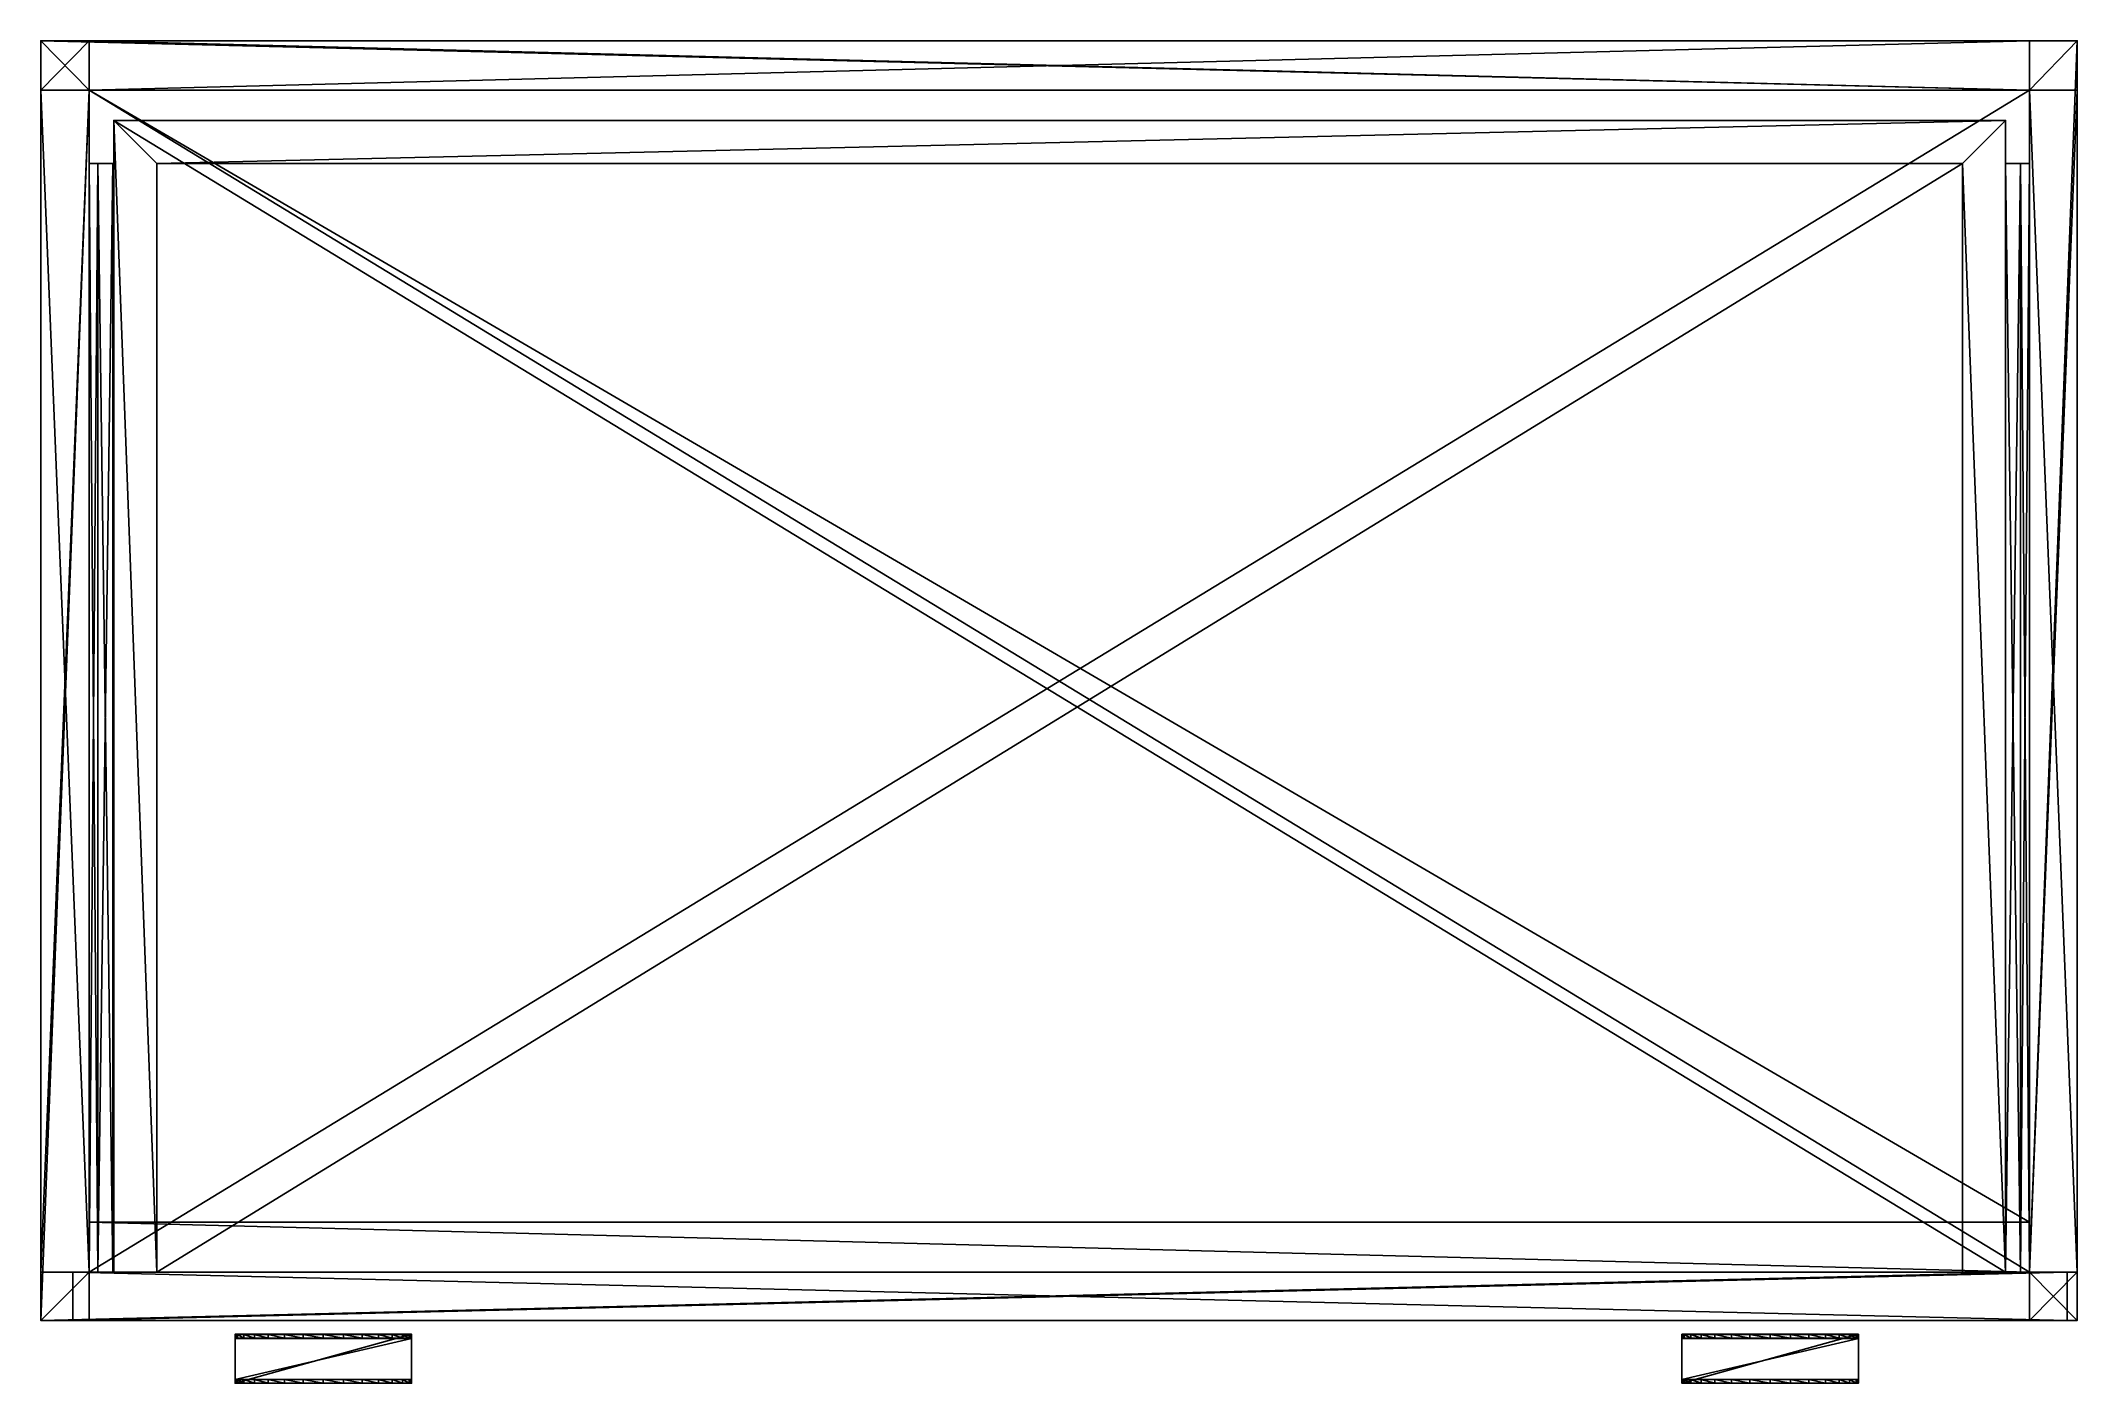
# Model space of a CAD drawing. Extents: x -40.8 to 40.8, y -28.2 to 25.7.
import ezdxf

# ---------------------------------------------------------------- set-up
doc = ezdxf.new("R2010")
doc.units = 0
for name, color, linetype in [('BOX01', 171, 'CONTINUOUS'), ('BOX02', 171, 'CONTINUOUS'), ('BOX03', 171, 'CONTINUOUS'), ('BOX04', 171, 'CONTINUOUS'), ('BOX05', 171, 'CONTINUOUS'), ('SIDEBOARD', 232, 'CONTINUOUS')]:
    doc.layers.add(name, color=color, linetype=linetype)

msp = doc.modelspace()

# ---------------------------------------------------------------- meshes
at = {"layer": 'BOX01', "color": 171}
mesh = msp.add_polyface(dxfattribs=at)
corners = [(-37.952503, -23.734438, 92.784264), (-37.952515, -23.73444, 86.037239), (-37.952503, 20.750286, 92.784271), (-37.952515, 20.750282, 86.037239), (-38.553364, 20.750278, 86.037239), (-38.553364, -23.734444, 86.037239), (-38.553364, 20.750286, 92.784271), (-38.907349, 20.750286, 92.430283), (-38.553364, -23.734434, 92.784264), (-38.907349, -23.734442, 86.39122), (-38.907349, 20.750278, 86.391228), (-38.907349, -23.734434, 92.430283), (37.974781, 22.475952, 97.043365), (-37.919628, 22.475956, 81.264725), (-37.919628, 22.475952, 97.043365), (37.974773, -23.73444, 81.264709), (-37.919636, -23.73444, 81.264717), (-36.193966, -23.73444, 83.248566), (36.249115, 20.75029, 83.248573), (-36.193966, 20.75029, 83.248573), (-37.919628, -23.734446, 97.04335), (-36.193966, 20.750286, 97.0438), (-36.193966, -23.734446, 97.043793), (36.249119, 20.75029, 97.0438), (-39.559422, -25.675062, 99.187347), (-39.559422, -25.675062, 81.264709), (40.440578, -25.675064, 81.264709), (40.440578, -23.734446, 99.18734), (-39.559422, -23.734442, 99.18734), (-39.559422, -23.734442, 81.264709), (40.440578, -23.734446, 81.264709), (-26.066944, -26.238077, 90.886589), (-32.960529, -26.238077, 90.886574), (-33.054157, -26.230997, 91.989128), (-25.973347, -26.230997, 91.989128)]
mesh.append_faces([[corners[k] for k in face] for face in [(12, 13, 14), (13, 15, 16), (17, 18, 19), (16, 14, 13), (14, 16, 20), (21, 12, 14), (22, 14, 20), (14, 22, 21), (19, 23, 21), (17, 21, 22), (21, 17, 19), (24, 27, 28), (25, 28, 29)]], dxfattribs={"vtx0": -1})
mesh.append_faces([[corners[k] for k in face] for face in [(4, 7, 3), (8, 9, 0), (6, 3, 7), (5, 0, 9)]], dxfattribs={"vtx0": -1, "vtx1": -1})
mesh.append_faces([[corners[k] for k in face] for face in [(31, 32, 33)]], dxfattribs={"vtx0": -1, "vtx2": -1})
mesh.append_faces([[corners[k] for k in face] for face in [(0, 1, 2), (3, 2, 1), (3, 1, 4), (5, 4, 1), (2, 3, 6), (0, 2, 8), (6, 8, 2), (1, 0, 5), (7, 10, 11), (9, 11, 10), (10, 7, 4), (11, 9, 8), (34, 31, 33)]], dxfattribs={"vtx1": -1})
mesh.append_faces([[corners[k] for k in face] for face in [(10, 4, 5), (5, 9, 10), (6, 7, 11), (11, 8, 6), (24, 25, 26), (26, 25, 29), (25, 24, 28), (30, 29, 28)]], dxfattribs={"vtx2": -1})
mesh = msp.add_polyface(dxfattribs=at)
corners = [(37.974773, 20.75029, 92.784271), (37.974781, -23.734438, 86.037231), (37.974773, -23.734438, 92.784264), (37.974781, 20.750286, 86.037239), (38.575634, 20.750286, 86.037239), (38.575634, -23.734442, 86.037231), (38.575634, 20.75029, 92.784271), (38.929619, 20.75029, 92.430283), (38.575634, -23.734434, 92.784264), (38.929619, -23.734442, 86.39122), (38.929619, -23.734434, 92.430283), (38.929619, 20.750286, 86.39122), (-37.919628, 22.475956, 81.264725), (37.974781, 22.475952, 97.043365), (37.974781, 22.475956, 81.264725), (37.974773, -23.73444, 81.264709), (37.974773, -23.734442, 97.04335), (36.249115, 20.75029, 83.248573), (-36.193966, -23.73444, 83.248566), (36.249111, -23.734438, 83.248558), (-36.193966, 20.750286, 97.0438), (36.249119, 20.75029, 97.0438), (36.249111, -23.734442, 97.043793), (-36.193966, 20.75029, 83.248573), (40.440578, -25.675066, 99.18734), (-39.559422, -25.675062, 99.187347), (40.440578, -25.675064, 81.264709), (40.440578, -23.734446, 99.18734), (40.440578, -23.734446, 81.264709), (-39.559422, -23.734442, 81.264709), (-39.559422, -23.734442, 99.18734), (31.97485, -26.238077, 90.886589), (25.081264, -26.238077, 90.886574), (24.987637, -26.230997, 91.989128), (32.068447, -26.230997, 91.989128)]
mesh.append_faces([[corners[k] for k in face] for face in [(0, 1, 2), (1, 0, 3), (4, 1, 3), (1, 4, 5), (6, 3, 0), (8, 0, 2), (0, 8, 6), (5, 2, 1), (10, 11, 7), (11, 10, 9), (4, 7, 11), (8, 9, 10), (12, 13, 14), (15, 12, 14), (16, 14, 13), (14, 16, 15), (17, 18, 19), (13, 20, 21), (21, 16, 13), (16, 21, 22), (21, 23, 17), (17, 22, 21), (22, 17, 19), (24, 28, 27), (26, 29, 28), (28, 30, 27)]], dxfattribs={"vtx0": -1})
mesh.append_faces([[corners[k] for k in face] for face in [(3, 7, 4), (2, 9, 8), (7, 3, 6), (9, 2, 5)]], dxfattribs={"vtx0": -1, "vtx1": -1})
mesh.append_faces([[corners[k] for k in face] for face in [(31, 32, 33)]], dxfattribs={"vtx0": -1, "vtx2": -1})
mesh.append_faces([[corners[k] for k in face] for face in [(24, 25, 26), (34, 31, 33)]], dxfattribs={"vtx1": -1})
mesh.append_faces([[corners[k] for k in face] for face in [(5, 4, 11), (11, 9, 5), (10, 7, 6), (6, 8, 10), (25, 24, 27), (24, 26, 28)]], dxfattribs={"vtx2": -1})
mesh = msp.add_polyface(dxfattribs=at)
corners = [(-25.973347, -26.230997, 91.989128), (-33.054157, -26.230997, 91.989128), (-33.054157, -28.196085, 91.989723), (-25.973347, -28.196085, 91.989723), (-32.960529, -28.196085, 90.934471), (-26.066944, -28.196085, 90.934486), (-32.693989, -28.196146, 90.469002), (-26.333485, -28.196085, 90.469002), (-32.275806, -28.196146, 90.05825), (-27.300159, -28.196146, 89.715569), (-31.727345, -28.196146, 89.715553), (-27.957539, -28.196146, 89.454292), (-31.069965, -28.196146, 89.454277), (-30.32497, -28.196146, 89.287712), (-28.702503, -28.196146, 89.287727), (-29.513752, -28.196146, 89.229225), (-30.32497, -28.04838, 89.287712), (-29.513752, -28.04838, 89.229225), (-31.069965, -28.04838, 89.454277), (-31.727345, -28.04838, 89.715553), (-32.275806, -28.04838, 90.05825), (-32.693989, -28.04838, 90.469002), (-32.960529, -28.04838, 90.934471), (-33.054157, -28.04838, 91.781883), (-33.054157, -26.392862, 91.781288), (-30.32497, -26.385782, 89.239815), (-29.513752, -26.385782, 89.181328), (-28.702503, -26.385782, 89.23983), (-31.069965, -26.385782, 89.406364), (-31.727345, -26.385782, 89.667641), (-27.957539, -26.385782, 89.40638), (-32.275806, -26.385782, 90.010338), (-26.751698, -26.385782, 90.010353), (-32.693989, -26.385782, 90.421089), (-26.333485, -26.385782, 90.421104), (-32.960529, -26.385782, 90.886574), (-26.066944, -26.385782, 90.886589), (-25.973347, -26.392862, 91.781288), (-25.973347, -28.04838, 91.781883), (-26.066944, -28.04838, 90.934486), (-26.333485, -28.04838, 90.469002), (-27.300159, -28.04838, 89.715569), (-27.957539, -28.04838, 89.454292)]
mesh.append_faces([[corners[k] for k in face] for face in [(14, 13, 15), (15, 16, 17), (13, 18, 16), (12, 19, 18), (10, 20, 19), (8, 21, 20), (6, 22, 21), (4, 23, 22), (2, 24, 23)]], dxfattribs={"vtx0": -1})
mesh.append_faces([[corners[k] for k in face] for face in [(5, 4, 6), (7, 6, 8), (9, 8, 10), (11, 10, 12), (11, 12, 13)]], dxfattribs={"vtx0": -1, "vtx2": -1})
mesh.append_faces([[corners[k] for k in face] for face in [(28, 25, 27), (29, 28, 30), (31, 29, 32), (33, 31, 34), (35, 33, 34), (24, 35, 36), (21, 22, 39), (20, 21, 40), (19, 20, 41), (18, 19, 42), (16, 18, 42)]], dxfattribs={"vtx1": -1, "vtx2": -1})
mesh.append_faces([[corners[k] for k in face] for face in [(0, 1, 2), (3, 2, 4), (15, 13, 16), (13, 12, 18), (12, 10, 19), (10, 8, 20), (8, 6, 21), (6, 4, 22), (4, 2, 23), (2, 1, 24), (25, 26, 27), (23, 24, 37), (22, 23, 38)]], dxfattribs={"vtx2": -1})
mesh = msp.add_polyface(dxfattribs=at)
corners = [(-25.973347, -28.196085, 91.989723), (-25.973347, -26.230997, 91.989128), (-33.054157, -28.196085, 91.989723), (-26.066944, -28.196085, 90.934486), (-32.960529, -28.196085, 90.934471), (-26.333485, -28.196085, 90.469002), (-32.693989, -28.196146, 90.469002), (-26.751698, -28.196085, 90.05825), (-32.275806, -28.196146, 90.05825), (-27.300159, -28.196146, 89.715569), (-27.957539, -28.196146, 89.454292), (-31.727345, -28.196146, 89.715553), (-28.702503, -28.196146, 89.287727), (-30.32497, -28.196146, 89.287712), (-25.973347, -28.04838, 91.781883), (-25.973347, -26.392862, 91.781288), (-26.066944, -28.04838, 90.934486), (-26.333485, -28.04838, 90.469002), (-26.751698, -28.04838, 90.05825), (-27.300159, -28.04838, 89.715569), (-27.957539, -28.04838, 89.454292), (-28.702503, -28.04838, 89.287727), (-29.513752, -28.196146, 89.229225), (-29.513752, -28.04838, 89.229225), (-26.066944, -26.238077, 90.886589), (-26.066944, -26.385782, 90.886589), (-31.069965, -26.385782, 89.406364), (-28.702503, -26.385782, 89.23983), (-27.957539, -26.385782, 89.40638), (-31.727345, -26.385782, 89.667641), (-27.300159, -26.385782, 89.667656), (-26.751698, -26.385782, 90.010353), (-32.275806, -26.385782, 90.010338), (-26.333485, -26.385782, 90.421104), (-32.960529, -26.385782, 90.886574), (-33.054157, -26.392862, 91.781288), (-33.054157, -28.04838, 91.781883), (-32.960529, -28.04838, 90.934471), (-32.693989, -28.04838, 90.469002), (-32.275806, -28.04838, 90.05825), (-31.727345, -28.04838, 89.715553), (-30.32497, -28.04838, 89.287712)]
mesh.append_faces([[corners[k] for k in face] for face in [(1, 14, 15), (0, 16, 14), (3, 17, 16), (5, 18, 17), (7, 19, 18), (9, 20, 19), (10, 21, 20), (12, 23, 21), (24, 15, 25), (35, 25, 15), (36, 15, 14)]], dxfattribs={"vtx0": -1})
mesh.append_faces([[corners[k] for k in face] for face in [(26, 27, 28), (29, 28, 30), (29, 30, 31), (32, 31, 33), (34, 33, 25), (37, 14, 16), (38, 16, 17), (39, 17, 18), (39, 18, 19), (40, 19, 20), (41, 20, 21)]], dxfattribs={"vtx0": -1, "vtx2": -1})
mesh.append_faces([[corners[k] for k in face] for face in [(0, 1, 2), (23, 41, 21)]], dxfattribs={"vtx1": -1})
mesh.append_faces([[corners[k] for k in face] for face in [(3, 0, 4), (5, 3, 6), (7, 5, 8), (9, 7, 8), (10, 9, 11), (12, 10, 13)]], dxfattribs={"vtx1": -1, "vtx2": -1})
mesh.append_faces([[corners[k] for k in face] for face in [(1, 0, 14), (0, 3, 16), (3, 5, 17), (5, 7, 18), (7, 9, 19), (9, 10, 20), (10, 12, 21), (12, 22, 23)]], dxfattribs={"vtx2": -1})
mesh = msp.add_polyface(dxfattribs=at)
corners = [(-28.702503, -26.238077, 89.23983), (-29.513752, -26.238077, 89.181328), (-30.32497, -26.238077, 89.239815), (-31.069965, -26.238077, 89.406364), (-27.957539, -26.238077, 89.40638), (-31.727345, -26.238077, 89.667641), (-27.300159, -26.238077, 89.667656), (-26.751698, -26.238077, 90.010353), (-32.275806, -26.238077, 90.010338), (-26.333485, -26.238077, 90.421104), (-32.693989, -26.238077, 90.421089), (-32.960529, -26.238077, 90.886574), (-26.066944, -26.238077, 90.886589), (-33.054157, -26.230997, 91.989128), (-32.960529, -26.385782, 90.886574), (-33.054157, -26.392862, 91.781288), (-32.693989, -26.385782, 90.421089), (-32.275806, -26.385782, 90.010338), (-31.727345, -26.385782, 89.667641), (-31.069965, -26.385782, 89.406364), (-30.32497, -26.385782, 89.239815), (-29.513752, -26.385782, 89.181328), (-28.702503, -26.385782, 89.23983), (-27.957539, -26.385782, 89.40638), (-27.300159, -26.385782, 89.667656), (-26.751698, -26.385782, 90.010353), (-26.333485, -26.385782, 90.421104), (-26.066944, -26.385782, 90.886589), (-25.973347, -26.230997, 91.989128), (-25.973347, -26.392862, 91.781288)]
mesh.append_faces([[corners[k] for k in face] for face in [(13, 14, 15), (11, 16, 14), (10, 17, 16), (8, 18, 17), (5, 19, 18), (3, 20, 19), (2, 21, 20), (1, 22, 21), (0, 23, 22), (4, 24, 23), (6, 25, 24), (7, 26, 25), (9, 27, 26)]], dxfattribs={"vtx0": -1})
mesh.append_faces([[corners[k] for k in face] for face in [(0, 2, 3), (4, 3, 5), (7, 5, 8), (9, 8, 10), (9, 10, 11)]], dxfattribs={"vtx0": -1, "vtx2": -1})
mesh.append_faces([[corners[k] for k in face] for face in [(4, 0, 3), (6, 4, 5), (7, 6, 5), (9, 7, 8), (12, 9, 11)]], dxfattribs={"vtx1": -1, "vtx2": -1})
mesh.append_faces([[corners[k] for k in face] for face in [(0, 1, 2), (13, 11, 14), (11, 10, 16), (10, 8, 17), (8, 5, 18), (5, 3, 19), (3, 2, 20), (2, 1, 21), (1, 0, 22), (0, 4, 23), (4, 6, 24), (6, 7, 25), (7, 9, 26), (9, 12, 27), (12, 28, 29)]], dxfattribs={"vtx2": -1})
mesh = msp.add_polyface(dxfattribs=at)
corners = [(32.068447, -26.230997, 91.989128), (24.987637, -26.230997, 91.989128), (24.987637, -28.196085, 91.989723), (32.068447, -28.196085, 91.989723), (25.081264, -28.196085, 90.934471), (31.97485, -28.196085, 90.934486), (25.347805, -28.196146, 90.469002), (31.708309, -28.196085, 90.469002), (25.765987, -28.196146, 90.05825), (30.741634, -28.196146, 89.715569), (26.314449, -28.196146, 89.715553), (30.084255, -28.196146, 89.454292), (26.971828, -28.196146, 89.454277), (27.716824, -28.196146, 89.287712), (29.339291, -28.196146, 89.287727), (28.528042, -28.196146, 89.229225), (27.716824, -28.04838, 89.287712), (28.528042, -28.04838, 89.229225), (26.971828, -28.04838, 89.454277), (26.314449, -28.04838, 89.715553), (25.765987, -28.04838, 90.05825), (25.347805, -28.04838, 90.469002), (25.081264, -28.04838, 90.934471), (24.987637, -28.04838, 91.781883), (24.987637, -26.392862, 91.781288), (27.716824, -26.385782, 89.239815), (28.528042, -26.385782, 89.181328), (29.339291, -26.385782, 89.23983), (26.971828, -26.385782, 89.406364), (26.314449, -26.385782, 89.667641), (30.084255, -26.385782, 89.40638), (25.765987, -26.385782, 90.010338), (31.290096, -26.385782, 90.010353), (25.347805, -26.385782, 90.421089), (31.708309, -26.385782, 90.421104), (25.081264, -26.385782, 90.886574), (31.97485, -26.385782, 90.886589), (32.068447, -26.392862, 91.781288), (32.068447, -28.04838, 91.781883), (31.97485, -28.04838, 90.934486), (31.708309, -28.04838, 90.469002), (30.741634, -28.04838, 89.715569), (30.084255, -28.04838, 89.454292)]
mesh.append_faces([[corners[k] for k in face] for face in [(14, 13, 15), (15, 16, 17), (13, 18, 16), (12, 19, 18), (10, 20, 19), (8, 21, 20), (6, 22, 21), (4, 23, 22), (2, 24, 23)]], dxfattribs={"vtx0": -1})
mesh.append_faces([[corners[k] for k in face] for face in [(5, 4, 6), (7, 6, 8), (9, 8, 10), (11, 10, 12), (11, 12, 13)]], dxfattribs={"vtx0": -1, "vtx2": -1})
mesh.append_faces([[corners[k] for k in face] for face in [(28, 25, 27), (29, 28, 30), (31, 29, 32), (33, 31, 34), (35, 33, 34), (24, 35, 36), (21, 22, 39), (20, 21, 40), (19, 20, 41), (18, 19, 42), (16, 18, 42)]], dxfattribs={"vtx1": -1, "vtx2": -1})
mesh.append_faces([[corners[k] for k in face] for face in [(0, 1, 2), (3, 2, 4), (15, 13, 16), (13, 12, 18), (12, 10, 19), (10, 8, 20), (8, 6, 21), (6, 4, 22), (4, 2, 23), (2, 1, 24), (25, 26, 27), (23, 24, 37), (22, 23, 38)]], dxfattribs={"vtx2": -1})
mesh = msp.add_polyface(dxfattribs=at)
corners = [(32.068447, -28.196085, 91.989723), (32.068447, -26.230997, 91.989128), (24.987637, -28.196085, 91.989723), (31.97485, -28.196085, 90.934486), (25.081264, -28.196085, 90.934471), (31.708309, -28.196085, 90.469002), (25.347805, -28.196146, 90.469002), (31.290096, -28.196085, 90.05825), (25.765987, -28.196146, 90.05825), (30.741634, -28.196146, 89.715569), (30.084255, -28.196146, 89.454292), (26.314449, -28.196146, 89.715553), (29.339291, -28.196146, 89.287727), (27.716824, -28.196146, 89.287712), (32.068447, -28.04838, 91.781883), (32.068447, -26.392862, 91.781288), (31.97485, -28.04838, 90.934486), (31.708309, -28.04838, 90.469002), (31.290096, -28.04838, 90.05825), (30.741634, -28.04838, 89.715569), (30.084255, -28.04838, 89.454292), (29.339291, -28.04838, 89.287727), (28.528042, -28.196146, 89.229225), (28.528042, -28.04838, 89.229225), (31.97485, -26.238077, 90.886589), (31.97485, -26.385782, 90.886589), (26.971828, -26.385782, 89.406364), (29.339291, -26.385782, 89.23983), (30.084255, -26.385782, 89.40638), (26.314449, -26.385782, 89.667641), (30.741634, -26.385782, 89.667656), (31.290096, -26.385782, 90.010353), (25.765987, -26.385782, 90.010338), (31.708309, -26.385782, 90.421104), (25.081264, -26.385782, 90.886574), (24.987637, -26.392862, 91.781288), (24.987637, -28.04838, 91.781883), (25.081264, -28.04838, 90.934471), (25.347805, -28.04838, 90.469002), (25.765987, -28.04838, 90.05825), (26.314449, -28.04838, 89.715553), (27.716824, -28.04838, 89.287712)]
mesh.append_faces([[corners[k] for k in face] for face in [(1, 14, 15), (0, 16, 14), (3, 17, 16), (5, 18, 17), (7, 19, 18), (9, 20, 19), (10, 21, 20), (12, 23, 21), (24, 15, 25), (35, 25, 15), (36, 15, 14)]], dxfattribs={"vtx0": -1})
mesh.append_faces([[corners[k] for k in face] for face in [(26, 27, 28), (29, 28, 30), (29, 30, 31), (32, 31, 33), (34, 33, 25), (37, 14, 16), (38, 16, 17), (39, 17, 18), (39, 18, 19), (40, 19, 20), (41, 20, 21)]], dxfattribs={"vtx0": -1, "vtx2": -1})
mesh.append_faces([[corners[k] for k in face] for face in [(0, 1, 2), (23, 41, 21)]], dxfattribs={"vtx1": -1})
mesh.append_faces([[corners[k] for k in face] for face in [(3, 0, 4), (5, 3, 6), (7, 5, 8), (9, 7, 8), (10, 9, 11), (12, 10, 13)]], dxfattribs={"vtx1": -1, "vtx2": -1})
mesh.append_faces([[corners[k] for k in face] for face in [(1, 0, 14), (0, 3, 16), (3, 5, 17), (5, 7, 18), (7, 9, 19), (9, 10, 20), (10, 12, 21), (12, 22, 23)]], dxfattribs={"vtx2": -1})
mesh = msp.add_polyface(dxfattribs=at)
corners = [(29.339291, -26.238077, 89.23983), (28.528042, -26.238077, 89.181328), (27.716824, -26.238077, 89.239815), (26.971828, -26.238077, 89.406364), (30.084255, -26.238077, 89.40638), (26.314449, -26.238077, 89.667641), (30.741634, -26.238077, 89.667656), (31.290096, -26.238077, 90.010353), (25.765987, -26.238077, 90.010338), (31.708309, -26.238077, 90.421104), (25.347805, -26.238077, 90.421089), (25.081264, -26.238077, 90.886574), (31.97485, -26.238077, 90.886589), (24.987637, -26.230997, 91.989128), (25.081264, -26.385782, 90.886574), (24.987637, -26.392862, 91.781288), (25.347805, -26.385782, 90.421089), (25.765987, -26.385782, 90.010338), (26.314449, -26.385782, 89.667641), (26.971828, -26.385782, 89.406364), (27.716824, -26.385782, 89.239815), (28.528042, -26.385782, 89.181328), (29.339291, -26.385782, 89.23983), (30.084255, -26.385782, 89.40638), (30.741634, -26.385782, 89.667656), (31.290096, -26.385782, 90.010353), (31.708309, -26.385782, 90.421104), (31.97485, -26.385782, 90.886589), (32.068447, -26.230997, 91.989128), (32.068447, -26.392862, 91.781288)]
mesh.append_faces([[corners[k] for k in face] for face in [(13, 14, 15), (11, 16, 14), (10, 17, 16), (8, 18, 17), (5, 19, 18), (3, 20, 19), (2, 21, 20), (1, 22, 21), (0, 23, 22), (4, 24, 23), (6, 25, 24), (7, 26, 25), (9, 27, 26)]], dxfattribs={"vtx0": -1})
mesh.append_faces([[corners[k] for k in face] for face in [(0, 2, 3), (4, 3, 5), (7, 5, 8), (9, 8, 10), (9, 10, 11)]], dxfattribs={"vtx0": -1, "vtx2": -1})
mesh.append_faces([[corners[k] for k in face] for face in [(4, 0, 3), (6, 4, 5), (7, 6, 5), (9, 7, 8), (12, 9, 11)]], dxfattribs={"vtx1": -1, "vtx2": -1})
mesh.append_faces([[corners[k] for k in face] for face in [(0, 1, 2), (13, 11, 14), (11, 10, 16), (10, 8, 17), (8, 5, 18), (5, 3, 19), (3, 2, 20), (2, 1, 21), (1, 0, 22), (0, 4, 23), (4, 6, 24), (6, 7, 25), (7, 9, 26), (9, 12, 27), (12, 28, 29)]], dxfattribs={"vtx2": -1})
at = {"layer": 'BOX02', "color": 171}
mesh = msp.add_polyface(dxfattribs=at)
corners = [(-37.952503, -23.734438, 74.824829), (-37.952515, -23.73444, 68.077805), (-37.952503, 20.750286, 74.824837), (-37.952515, 20.750282, 68.077805), (-38.553364, 20.750278, 68.077805), (-38.553364, -23.734444, 68.077805), (-38.553364, 20.750286, 74.824837), (-38.907349, 20.750286, 74.470848), (-38.553364, -23.734434, 74.824829), (-38.907349, -23.734442, 68.431786), (-38.907349, 20.750278, 68.431793), (-38.907349, -23.734434, 74.470848), (37.974781, 22.475952, 79.083923), (-37.919628, 22.475956, 63.305286), (-37.919628, 22.475952, 79.083923), (37.974773, -23.73444, 63.305275), (-37.919636, -23.73444, 63.305279), (-36.193966, -23.73444, 65.289131), (36.249115, 20.75029, 65.289139), (-36.193966, 20.75029, 65.289139), (-37.919628, -23.734446, 79.083916), (-36.193966, 20.750286, 79.084366), (-36.193966, -23.734446, 79.084358), (36.249119, 20.75029, 79.084366), (-39.559422, -25.675062, 80.537163), (-39.559422, -25.67506, 63.305283), (40.440578, -25.675064, 63.305283), (40.440578, -23.734444, 80.537163), (-39.559422, -23.734442, 80.537163), (-39.559422, -23.73444, 63.305279), (40.440578, -23.734444, 63.305279), (-26.066944, -26.238079, 72.006172), (-32.960529, -26.238079, 72.006157), (-33.054157, -26.230999, 73.108711), (-25.973347, -26.230999, 73.108711)]
mesh.append_faces([[corners[k] for k in face] for face in [(12, 13, 14), (13, 15, 16), (17, 18, 19), (16, 14, 13), (14, 16, 20), (21, 12, 14), (22, 14, 20), (14, 22, 21), (19, 23, 21), (17, 21, 22), (21, 17, 19), (24, 27, 28), (25, 28, 29)]], dxfattribs={"vtx0": -1})
mesh.append_faces([[corners[k] for k in face] for face in [(4, 7, 3), (8, 9, 0), (6, 3, 7), (5, 0, 9)]], dxfattribs={"vtx0": -1, "vtx1": -1})
mesh.append_faces([[corners[k] for k in face] for face in [(31, 32, 33)]], dxfattribs={"vtx0": -1, "vtx2": -1})
mesh.append_faces([[corners[k] for k in face] for face in [(0, 1, 2), (3, 2, 1), (3, 1, 4), (5, 4, 1), (2, 3, 6), (0, 2, 8), (6, 8, 2), (1, 0, 5), (7, 10, 11), (9, 11, 10), (10, 7, 4), (11, 9, 8), (34, 31, 33)]], dxfattribs={"vtx1": -1})
mesh.append_faces([[corners[k] for k in face] for face in [(10, 4, 5), (5, 9, 10), (6, 7, 11), (11, 8, 6), (24, 25, 26), (26, 25, 29), (25, 24, 28), (30, 29, 28)]], dxfattribs={"vtx2": -1})
mesh = msp.add_polyface(dxfattribs=at)
corners = [(37.974773, 20.75029, 74.824837), (37.974781, -23.734438, 68.077797), (37.974773, -23.734438, 74.824829), (37.974781, 20.750286, 68.077805), (38.575634, 20.750286, 68.077805), (38.575634, -23.734442, 68.077805), (38.575634, 20.75029, 74.824837), (38.929619, 20.75029, 74.470848), (38.575634, -23.734434, 74.824829), (38.929619, -23.734442, 68.431786), (38.929619, -23.734434, 74.470848), (38.929619, 20.750286, 68.431786), (-37.919628, 22.475956, 63.305286), (37.974781, 22.475952, 79.083923), (37.974781, 22.475956, 63.305286), (37.974773, -23.73444, 63.305275), (37.974773, -23.734442, 79.083908), (36.249115, 20.75029, 65.289139), (-36.193966, -23.73444, 65.289131), (36.249111, -23.734438, 65.289124), (-36.193966, 20.750286, 79.084366), (36.249119, 20.75029, 79.084366), (36.249111, -23.734442, 79.084358), (-36.193966, 20.75029, 65.289139), (40.440578, -25.675064, 80.537163), (-39.559422, -25.675062, 80.537163), (40.440578, -25.675064, 63.305283), (40.440578, -23.734444, 80.537163), (40.440578, -23.734444, 63.305279), (-39.559422, -23.73444, 63.305279), (-39.559422, -23.734442, 80.537163), (31.97485, -26.238079, 72.006172), (25.081264, -26.238079, 72.006157), (24.987637, -26.230999, 73.108711), (32.068447, -26.230999, 73.108711)]
mesh.append_faces([[corners[k] for k in face] for face in [(0, 1, 2), (1, 0, 3), (4, 1, 3), (1, 4, 5), (6, 3, 0), (8, 0, 2), (0, 8, 6), (5, 2, 1), (10, 11, 7), (11, 10, 9), (4, 7, 11), (8, 9, 10), (12, 13, 14), (15, 12, 14), (16, 14, 13), (14, 16, 15), (17, 18, 19), (13, 20, 21), (21, 16, 13), (16, 21, 22), (21, 23, 17), (17, 22, 21), (22, 17, 19), (24, 28, 27), (26, 29, 28), (28, 30, 27)]], dxfattribs={"vtx0": -1})
mesh.append_faces([[corners[k] for k in face] for face in [(3, 7, 4), (2, 9, 8), (7, 3, 6), (9, 2, 5)]], dxfattribs={"vtx0": -1, "vtx1": -1})
mesh.append_faces([[corners[k] for k in face] for face in [(31, 32, 33)]], dxfattribs={"vtx0": -1, "vtx2": -1})
mesh.append_faces([[corners[k] for k in face] for face in [(24, 25, 26), (34, 31, 33)]], dxfattribs={"vtx1": -1})
mesh.append_faces([[corners[k] for k in face] for face in [(5, 4, 11), (11, 9, 5), (10, 7, 6), (6, 8, 10), (25, 24, 27), (24, 26, 28)]], dxfattribs={"vtx2": -1})
mesh = msp.add_polyface(dxfattribs=at)
corners = [(-25.973347, -26.230999, 73.108711), (-33.054157, -26.230999, 73.108711), (-33.054157, -28.196087, 73.109306), (-25.973347, -28.196087, 73.109306), (-32.960529, -28.196087, 72.054054), (-26.066944, -28.196087, 72.05407), (-32.693989, -28.196148, 71.588585), (-26.333485, -28.196087, 71.588585), (-32.275806, -28.196148, 71.177834), (-27.300159, -28.196148, 70.835152), (-31.727345, -28.196148, 70.835136), (-27.957539, -28.196148, 70.573875), (-31.069965, -28.196148, 70.57386), (-30.32497, -28.196148, 70.407295), (-28.702503, -28.196148, 70.40731), (-29.513752, -28.196148, 70.348808), (-30.32497, -28.048382, 70.407295), (-29.513752, -28.048382, 70.348808), (-31.069965, -28.048382, 70.57386), (-31.727345, -28.048382, 70.835136), (-32.275806, -28.048382, 71.177834), (-32.693989, -28.048382, 71.588585), (-32.960529, -28.048382, 72.054054), (-33.054157, -28.048382, 72.901466), (-33.054157, -26.392864, 72.900871), (-30.32497, -26.385784, 70.359398), (-29.513752, -26.385784, 70.300911), (-28.702503, -26.385784, 70.359413), (-31.069965, -26.385784, 70.525948), (-31.727345, -26.385784, 70.787224), (-27.957539, -26.385784, 70.525963), (-32.275806, -26.385784, 71.129921), (-26.751698, -26.385784, 71.129936), (-32.693989, -26.385784, 71.540672), (-26.333485, -26.385784, 71.540688), (-32.960529, -26.385784, 72.006157), (-26.066944, -26.385784, 72.006172), (-25.973347, -26.392864, 72.900871), (-25.973347, -28.048382, 72.901466), (-26.066944, -28.048382, 72.05407), (-26.333485, -28.048382, 71.588585), (-27.300159, -28.048382, 70.835152), (-27.957539, -28.048382, 70.573875)]
mesh.append_faces([[corners[k] for k in face] for face in [(14, 13, 15), (15, 16, 17), (13, 18, 16), (12, 19, 18), (10, 20, 19), (8, 21, 20), (6, 22, 21), (4, 23, 22), (2, 24, 23)]], dxfattribs={"vtx0": -1})
mesh.append_faces([[corners[k] for k in face] for face in [(5, 4, 6), (7, 6, 8), (9, 8, 10), (11, 10, 12), (11, 12, 13)]], dxfattribs={"vtx0": -1, "vtx2": -1})
mesh.append_faces([[corners[k] for k in face] for face in [(28, 25, 27), (29, 28, 30), (31, 29, 32), (33, 31, 34), (35, 33, 34), (24, 35, 36), (21, 22, 39), (20, 21, 40), (19, 20, 41), (18, 19, 42), (16, 18, 42)]], dxfattribs={"vtx1": -1, "vtx2": -1})
mesh.append_faces([[corners[k] for k in face] for face in [(0, 1, 2), (3, 2, 4), (15, 13, 16), (13, 12, 18), (12, 10, 19), (10, 8, 20), (8, 6, 21), (6, 4, 22), (4, 2, 23), (2, 1, 24), (25, 26, 27), (23, 24, 37), (22, 23, 38)]], dxfattribs={"vtx2": -1})
mesh = msp.add_polyface(dxfattribs=at)
corners = [(-25.973347, -28.196087, 73.109306), (-25.973347, -26.230999, 73.108711), (-33.054157, -28.196087, 73.109306), (-26.066944, -28.196087, 72.05407), (-32.960529, -28.196087, 72.054054), (-26.333485, -28.196087, 71.588585), (-32.693989, -28.196148, 71.588585), (-26.751698, -28.196087, 71.177834), (-32.275806, -28.196148, 71.177834), (-27.300159, -28.196148, 70.835152), (-27.957539, -28.196148, 70.573875), (-31.727345, -28.196148, 70.835136), (-28.702503, -28.196148, 70.40731), (-30.32497, -28.196148, 70.407295), (-25.973347, -28.048382, 72.901466), (-25.973347, -26.392864, 72.900871), (-26.066944, -28.048382, 72.05407), (-26.333485, -28.048382, 71.588585), (-26.751698, -28.048382, 71.177834), (-27.300159, -28.048382, 70.835152), (-27.957539, -28.048382, 70.573875), (-28.702503, -28.048382, 70.40731), (-29.513752, -28.196148, 70.348808), (-29.513752, -28.048382, 70.348808), (-26.066944, -26.238079, 72.006172), (-26.066944, -26.385784, 72.006172), (-31.069965, -26.385784, 70.525948), (-28.702503, -26.385784, 70.359413), (-27.957539, -26.385784, 70.525963), (-31.727345, -26.385784, 70.787224), (-27.300159, -26.385784, 70.787239), (-26.751698, -26.385784, 71.129936), (-32.275806, -26.385784, 71.129921), (-26.333485, -26.385784, 71.540688), (-32.960529, -26.385784, 72.006157), (-33.054157, -26.392864, 72.900871), (-33.054157, -28.048382, 72.901466), (-32.960529, -28.048382, 72.054054), (-32.693989, -28.048382, 71.588585), (-32.275806, -28.048382, 71.177834), (-31.727345, -28.048382, 70.835136), (-30.32497, -28.048382, 70.407295)]
mesh.append_faces([[corners[k] for k in face] for face in [(1, 14, 15), (0, 16, 14), (3, 17, 16), (5, 18, 17), (7, 19, 18), (9, 20, 19), (10, 21, 20), (12, 23, 21), (24, 15, 25), (35, 25, 15), (36, 15, 14)]], dxfattribs={"vtx0": -1})
mesh.append_faces([[corners[k] for k in face] for face in [(26, 27, 28), (29, 28, 30), (29, 30, 31), (32, 31, 33), (34, 33, 25), (37, 14, 16), (38, 16, 17), (39, 17, 18), (39, 18, 19), (40, 19, 20), (41, 20, 21)]], dxfattribs={"vtx0": -1, "vtx2": -1})
mesh.append_faces([[corners[k] for k in face] for face in [(0, 1, 2), (23, 41, 21)]], dxfattribs={"vtx1": -1})
mesh.append_faces([[corners[k] for k in face] for face in [(3, 0, 4), (5, 3, 6), (7, 5, 8), (9, 7, 8), (10, 9, 11), (12, 10, 13)]], dxfattribs={"vtx1": -1, "vtx2": -1})
mesh.append_faces([[corners[k] for k in face] for face in [(1, 0, 14), (0, 3, 16), (3, 5, 17), (5, 7, 18), (7, 9, 19), (9, 10, 20), (10, 12, 21), (12, 22, 23)]], dxfattribs={"vtx2": -1})
mesh = msp.add_polyface(dxfattribs=at)
corners = [(-28.702503, -26.238079, 70.359413), (-29.513752, -26.238079, 70.300911), (-30.32497, -26.238079, 70.359398), (-31.069965, -26.238079, 70.525948), (-27.957539, -26.238079, 70.525963), (-31.727345, -26.238079, 70.787224), (-27.300159, -26.238079, 70.787239), (-26.751698, -26.238079, 71.129936), (-32.275806, -26.238079, 71.129921), (-26.333485, -26.238079, 71.540688), (-32.693989, -26.238079, 71.540672), (-32.960529, -26.238079, 72.006157), (-26.066944, -26.238079, 72.006172), (-33.054157, -26.230999, 73.108711), (-32.960529, -26.385784, 72.006157), (-33.054157, -26.392864, 72.900871), (-32.693989, -26.385784, 71.540672), (-32.275806, -26.385784, 71.129921), (-31.727345, -26.385784, 70.787224), (-31.069965, -26.385784, 70.525948), (-30.32497, -26.385784, 70.359398), (-29.513752, -26.385784, 70.300911), (-28.702503, -26.385784, 70.359413), (-27.957539, -26.385784, 70.525963), (-27.300159, -26.385784, 70.787239), (-26.751698, -26.385784, 71.129936), (-26.333485, -26.385784, 71.540688), (-26.066944, -26.385784, 72.006172), (-25.973347, -26.230999, 73.108711), (-25.973347, -26.392864, 72.900871)]
mesh.append_faces([[corners[k] for k in face] for face in [(13, 14, 15), (11, 16, 14), (10, 17, 16), (8, 18, 17), (5, 19, 18), (3, 20, 19), (2, 21, 20), (1, 22, 21), (0, 23, 22), (4, 24, 23), (6, 25, 24), (7, 26, 25), (9, 27, 26)]], dxfattribs={"vtx0": -1})
mesh.append_faces([[corners[k] for k in face] for face in [(0, 2, 3), (4, 3, 5), (7, 5, 8), (9, 8, 10), (9, 10, 11)]], dxfattribs={"vtx0": -1, "vtx2": -1})
mesh.append_faces([[corners[k] for k in face] for face in [(4, 0, 3), (6, 4, 5), (7, 6, 5), (9, 7, 8), (12, 9, 11)]], dxfattribs={"vtx1": -1, "vtx2": -1})
mesh.append_faces([[corners[k] for k in face] for face in [(0, 1, 2), (13, 11, 14), (11, 10, 16), (10, 8, 17), (8, 5, 18), (5, 3, 19), (3, 2, 20), (2, 1, 21), (1, 0, 22), (0, 4, 23), (4, 6, 24), (6, 7, 25), (7, 9, 26), (9, 12, 27), (12, 28, 29)]], dxfattribs={"vtx2": -1})
mesh = msp.add_polyface(dxfattribs=at)
corners = [(32.068447, -26.230999, 73.108711), (24.987637, -26.230999, 73.108711), (24.987637, -28.196087, 73.109306), (32.068447, -28.196087, 73.109306), (25.081264, -28.196087, 72.054054), (31.97485, -28.196087, 72.05407), (25.347805, -28.196148, 71.588585), (31.708309, -28.196087, 71.588585), (25.765987, -28.196148, 71.177834), (30.741634, -28.196148, 70.835152), (26.314449, -28.196148, 70.835136), (30.084255, -28.196148, 70.573875), (26.971828, -28.196148, 70.57386), (27.716824, -28.196148, 70.407295), (29.339291, -28.196148, 70.40731), (28.528042, -28.196148, 70.348808), (27.716824, -28.048382, 70.407295), (28.528042, -28.048382, 70.348808), (26.971828, -28.048382, 70.57386), (26.314449, -28.048382, 70.835136), (25.765987, -28.048382, 71.177834), (25.347805, -28.048382, 71.588585), (25.081264, -28.048382, 72.054054), (24.987637, -28.048382, 72.901466), (24.987637, -26.392864, 72.900871), (27.716824, -26.385784, 70.359398), (28.528042, -26.385784, 70.300911), (29.339291, -26.385784, 70.359413), (26.971828, -26.385784, 70.525948), (26.314449, -26.385784, 70.787224), (30.084255, -26.385784, 70.525963), (25.765987, -26.385784, 71.129921), (31.290096, -26.385784, 71.129936), (25.347805, -26.385784, 71.540672), (31.708309, -26.385784, 71.540688), (25.081264, -26.385784, 72.006157), (31.97485, -26.385784, 72.006172), (32.068447, -26.392864, 72.900871), (32.068447, -28.048382, 72.901466), (31.97485, -28.048382, 72.05407), (31.708309, -28.048382, 71.588585), (30.741634, -28.048382, 70.835152), (30.084255, -28.048382, 70.573875)]
mesh.append_faces([[corners[k] for k in face] for face in [(14, 13, 15), (15, 16, 17), (13, 18, 16), (12, 19, 18), (10, 20, 19), (8, 21, 20), (6, 22, 21), (4, 23, 22), (2, 24, 23)]], dxfattribs={"vtx0": -1})
mesh.append_faces([[corners[k] for k in face] for face in [(5, 4, 6), (7, 6, 8), (9, 8, 10), (11, 10, 12), (11, 12, 13)]], dxfattribs={"vtx0": -1, "vtx2": -1})
mesh.append_faces([[corners[k] for k in face] for face in [(28, 25, 27), (29, 28, 30), (31, 29, 32), (33, 31, 34), (35, 33, 34), (24, 35, 36), (21, 22, 39), (20, 21, 40), (19, 20, 41), (18, 19, 42), (16, 18, 42)]], dxfattribs={"vtx1": -1, "vtx2": -1})
mesh.append_faces([[corners[k] for k in face] for face in [(0, 1, 2), (3, 2, 4), (15, 13, 16), (13, 12, 18), (12, 10, 19), (10, 8, 20), (8, 6, 21), (6, 4, 22), (4, 2, 23), (2, 1, 24), (25, 26, 27), (23, 24, 37), (22, 23, 38)]], dxfattribs={"vtx2": -1})
mesh = msp.add_polyface(dxfattribs=at)
corners = [(32.068447, -28.196087, 73.109306), (32.068447, -26.230999, 73.108711), (24.987637, -28.196087, 73.109306), (31.97485, -28.196087, 72.05407), (25.081264, -28.196087, 72.054054), (31.708309, -28.196087, 71.588585), (25.347805, -28.196148, 71.588585), (31.290096, -28.196087, 71.177834), (25.765987, -28.196148, 71.177834), (30.741634, -28.196148, 70.835152), (30.084255, -28.196148, 70.573875), (26.314449, -28.196148, 70.835136), (29.339291, -28.196148, 70.40731), (27.716824, -28.196148, 70.407295), (32.068447, -28.048382, 72.901466), (32.068447, -26.392864, 72.900871), (31.97485, -28.048382, 72.05407), (31.708309, -28.048382, 71.588585), (31.290096, -28.048382, 71.177834), (30.741634, -28.048382, 70.835152), (30.084255, -28.048382, 70.573875), (29.339291, -28.048382, 70.40731), (28.528042, -28.196148, 70.348808), (28.528042, -28.048382, 70.348808), (31.97485, -26.238079, 72.006172), (31.97485, -26.385784, 72.006172), (26.971828, -26.385784, 70.525948), (29.339291, -26.385784, 70.359413), (30.084255, -26.385784, 70.525963), (26.314449, -26.385784, 70.787224), (30.741634, -26.385784, 70.787239), (31.290096, -26.385784, 71.129936), (25.765987, -26.385784, 71.129921), (31.708309, -26.385784, 71.540688), (25.081264, -26.385784, 72.006157), (24.987637, -26.392864, 72.900871), (24.987637, -28.048382, 72.901466), (25.081264, -28.048382, 72.054054), (25.347805, -28.048382, 71.588585), (25.765987, -28.048382, 71.177834), (26.314449, -28.048382, 70.835136), (27.716824, -28.048382, 70.407295)]
mesh.append_faces([[corners[k] for k in face] for face in [(1, 14, 15), (0, 16, 14), (3, 17, 16), (5, 18, 17), (7, 19, 18), (9, 20, 19), (10, 21, 20), (12, 23, 21), (24, 15, 25), (35, 25, 15), (36, 15, 14)]], dxfattribs={"vtx0": -1})
mesh.append_faces([[corners[k] for k in face] for face in [(26, 27, 28), (29, 28, 30), (29, 30, 31), (32, 31, 33), (34, 33, 25), (37, 14, 16), (38, 16, 17), (39, 17, 18), (39, 18, 19), (40, 19, 20), (41, 20, 21)]], dxfattribs={"vtx0": -1, "vtx2": -1})
mesh.append_faces([[corners[k] for k in face] for face in [(0, 1, 2), (23, 41, 21)]], dxfattribs={"vtx1": -1})
mesh.append_faces([[corners[k] for k in face] for face in [(3, 0, 4), (5, 3, 6), (7, 5, 8), (9, 7, 8), (10, 9, 11), (12, 10, 13)]], dxfattribs={"vtx1": -1, "vtx2": -1})
mesh.append_faces([[corners[k] for k in face] for face in [(1, 0, 14), (0, 3, 16), (3, 5, 17), (5, 7, 18), (7, 9, 19), (9, 10, 20), (10, 12, 21), (12, 22, 23)]], dxfattribs={"vtx2": -1})
mesh = msp.add_polyface(dxfattribs=at)
corners = [(29.339291, -26.238079, 70.359413), (28.528042, -26.238079, 70.300911), (27.716824, -26.238079, 70.359398), (26.971828, -26.238079, 70.525948), (30.084255, -26.238079, 70.525963), (26.314449, -26.238079, 70.787224), (30.741634, -26.238079, 70.787239), (31.290096, -26.238079, 71.129936), (25.765987, -26.238079, 71.129921), (31.708309, -26.238079, 71.540688), (25.347805, -26.238079, 71.540672), (25.081264, -26.238079, 72.006157), (31.97485, -26.238079, 72.006172), (24.987637, -26.230999, 73.108711), (25.081264, -26.385784, 72.006157), (24.987637, -26.392864, 72.900871), (25.347805, -26.385784, 71.540672), (25.765987, -26.385784, 71.129921), (26.314449, -26.385784, 70.787224), (26.971828, -26.385784, 70.525948), (27.716824, -26.385784, 70.359398), (28.528042, -26.385784, 70.300911), (29.339291, -26.385784, 70.359413), (30.084255, -26.385784, 70.525963), (30.741634, -26.385784, 70.787239), (31.290096, -26.385784, 71.129936), (31.708309, -26.385784, 71.540688), (31.97485, -26.385784, 72.006172), (32.068447, -26.230999, 73.108711), (32.068447, -26.392864, 72.900871)]
mesh.append_faces([[corners[k] for k in face] for face in [(13, 14, 15), (11, 16, 14), (10, 17, 16), (8, 18, 17), (5, 19, 18), (3, 20, 19), (2, 21, 20), (1, 22, 21), (0, 23, 22), (4, 24, 23), (6, 25, 24), (7, 26, 25), (9, 27, 26)]], dxfattribs={"vtx0": -1})
mesh.append_faces([[corners[k] for k in face] for face in [(0, 2, 3), (4, 3, 5), (7, 5, 8), (9, 8, 10), (9, 10, 11)]], dxfattribs={"vtx0": -1, "vtx2": -1})
mesh.append_faces([[corners[k] for k in face] for face in [(4, 0, 3), (6, 4, 5), (7, 6, 5), (9, 7, 8), (12, 9, 11)]], dxfattribs={"vtx1": -1, "vtx2": -1})
mesh.append_faces([[corners[k] for k in face] for face in [(0, 1, 2), (13, 11, 14), (11, 10, 16), (10, 8, 17), (8, 5, 18), (5, 3, 19), (3, 2, 20), (2, 1, 21), (1, 0, 22), (0, 4, 23), (4, 6, 24), (6, 7, 25), (7, 9, 26), (9, 12, 27), (12, 28, 29)]], dxfattribs={"vtx2": -1})
at = {"layer": 'BOX03', "color": 171}
mesh = msp.add_polyface(dxfattribs=at)
corners = [(-37.952503, -23.734438, 57.095665), (-37.952515, -23.73444, 50.348637), (-37.952503, 20.750286, 57.095669), (-37.952515, 20.750282, 50.34864), (-38.553364, 20.750278, 50.348644), (-38.553364, -23.734444, 50.348637), (-38.553364, 20.750286, 57.095669), (-38.907349, 20.750286, 56.741688), (-38.553364, -23.734434, 57.095665), (-38.907349, -23.734442, 50.702621), (-38.907349, 20.750278, 50.702625), (-38.907349, -23.734434, 56.741684), (37.974781, 22.475952, 61.354763), (-37.919628, 22.475956, 45.576122), (-37.919628, 22.475952, 61.354763), (37.974773, -23.73444, 45.576111), (-37.919636, -23.73444, 45.576115), (-36.193966, -23.73444, 47.559967), (36.249115, 20.75029, 47.559978), (-36.193966, 20.75029, 47.559978), (-37.919628, -23.734446, 61.354752), (-36.193966, 20.750286, 61.355202), (-36.193966, -23.734446, 61.355194), (36.249119, 20.75029, 61.355206), (-39.559422, -25.67506, 62.807991), (-39.559422, -25.67506, 45.576111), (40.440578, -25.675064, 45.576111), (40.440578, -23.734444, 62.807991), (-39.559422, -23.73444, 62.807991), (-39.559422, -23.73444, 45.576111), (40.440578, -23.734444, 45.576111), (-26.066944, -26.238079, 54.323044), (-32.960529, -26.238079, 54.323029), (-33.054157, -26.230999, 55.425583), (-25.973347, -26.230999, 55.425583)]
mesh.append_faces([[corners[k] for k in face] for face in [(12, 13, 14), (13, 15, 16), (17, 18, 19), (16, 14, 13), (14, 16, 20), (21, 12, 14), (22, 14, 20), (14, 22, 21), (19, 23, 21), (17, 21, 22), (21, 17, 19), (24, 27, 28), (25, 28, 29)]], dxfattribs={"vtx0": -1})
mesh.append_faces([[corners[k] for k in face] for face in [(4, 7, 3), (8, 9, 0), (6, 3, 7), (5, 0, 9)]], dxfattribs={"vtx0": -1, "vtx1": -1})
mesh.append_faces([[corners[k] for k in face] for face in [(31, 32, 33)]], dxfattribs={"vtx0": -1, "vtx2": -1})
mesh.append_faces([[corners[k] for k in face] for face in [(0, 1, 2), (3, 2, 1), (3, 1, 4), (5, 4, 1), (2, 3, 6), (0, 2, 8), (6, 8, 2), (1, 0, 5), (7, 10, 11), (9, 11, 10), (10, 7, 4), (11, 9, 8), (34, 31, 33)]], dxfattribs={"vtx1": -1})
mesh.append_faces([[corners[k] for k in face] for face in [(10, 4, 5), (5, 9, 10), (6, 7, 11), (11, 8, 6), (24, 25, 26), (26, 25, 29), (25, 24, 28), (30, 29, 28)]], dxfattribs={"vtx2": -1})
mesh = msp.add_polyface(dxfattribs=at)
corners = [(37.974773, 20.75029, 57.095669), (37.974781, -23.734438, 50.348637), (37.974773, -23.734438, 57.095665), (37.974781, 20.750286, 50.34864), (38.575634, 20.750286, 50.348644), (38.575634, -23.734442, 50.348637), (38.575634, 20.75029, 57.095669), (38.929619, 20.75029, 56.741688), (38.575634, -23.734434, 57.095665), (38.929619, -23.734442, 50.702618), (38.929619, -23.734434, 56.74168), (38.929619, 20.750286, 50.702625), (-37.919628, 22.475956, 45.576122), (37.974781, 22.475952, 61.354763), (37.974781, 22.475956, 45.576122), (37.974773, -23.73444, 45.576111), (37.974773, -23.734442, 61.354748), (36.249115, 20.75029, 47.559978), (-36.193966, -23.73444, 47.559967), (36.249111, -23.734438, 47.559963), (-36.193966, 20.750286, 61.355202), (36.249119, 20.75029, 61.355206), (36.249111, -23.734442, 61.35519), (-36.193966, 20.75029, 47.559978), (40.440578, -25.675064, 62.807991), (-39.559422, -25.67506, 62.807991), (40.440578, -25.675064, 45.576111), (40.440578, -23.734444, 62.807991), (40.440578, -23.734444, 45.576111), (-39.559422, -23.73444, 45.576111), (-39.559422, -23.73444, 62.807991), (31.97485, -26.238079, 54.323044), (25.081264, -26.238079, 54.323029), (24.987637, -26.230999, 55.425583), (32.068447, -26.230999, 55.425583)]
mesh.append_faces([[corners[k] for k in face] for face in [(0, 1, 2), (1, 0, 3), (4, 1, 3), (1, 4, 5), (6, 3, 0), (8, 0, 2), (0, 8, 6), (5, 2, 1), (10, 11, 7), (11, 10, 9), (4, 7, 11), (8, 9, 10), (12, 13, 14), (15, 12, 14), (16, 14, 13), (14, 16, 15), (17, 18, 19), (13, 20, 21), (21, 16, 13), (16, 21, 22), (21, 23, 17), (17, 22, 21), (22, 17, 19), (24, 28, 27), (26, 29, 28), (28, 30, 27)]], dxfattribs={"vtx0": -1})
mesh.append_faces([[corners[k] for k in face] for face in [(3, 7, 4), (2, 9, 8), (7, 3, 6), (9, 2, 5)]], dxfattribs={"vtx0": -1, "vtx1": -1})
mesh.append_faces([[corners[k] for k in face] for face in [(31, 32, 33)]], dxfattribs={"vtx0": -1, "vtx2": -1})
mesh.append_faces([[corners[k] for k in face] for face in [(24, 25, 26), (34, 31, 33)]], dxfattribs={"vtx1": -1})
mesh.append_faces([[corners[k] for k in face] for face in [(5, 4, 11), (11, 9, 5), (10, 7, 6), (6, 8, 10), (25, 24, 27), (24, 26, 28)]], dxfattribs={"vtx2": -1})
mesh = msp.add_polyface(dxfattribs=at)
corners = [(-25.973347, -26.230999, 55.425583), (-33.054157, -26.230999, 55.425583), (-33.054157, -28.196087, 55.426178), (-25.973347, -28.196087, 55.426178), (-32.960529, -28.196087, 54.370926), (-26.066944, -28.196087, 54.370941), (-32.693989, -28.196148, 53.905457), (-26.333485, -28.196087, 53.905457), (-32.275806, -28.19615, 53.494705), (-27.300159, -28.196148, 53.152023), (-31.727345, -28.196148, 53.152008), (-27.957539, -28.196148, 52.890747), (-31.069965, -28.196148, 52.890732), (-30.32497, -28.196148, 52.724167), (-28.702503, -28.196148, 52.724182), (-29.513752, -28.196148, 52.66568), (-30.32497, -28.048382, 52.724167), (-29.513752, -28.048382, 52.66568), (-31.069965, -28.048382, 52.890732), (-31.727345, -28.048382, 53.152008), (-32.275806, -28.048384, 53.494705), (-32.693989, -28.048382, 53.905457), (-32.960529, -28.048382, 54.370926), (-33.054157, -28.048382, 55.218338), (-33.054157, -26.392864, 55.217743), (-30.32497, -26.385784, 52.67627), (-29.513752, -26.385784, 52.617783), (-28.702503, -26.385784, 52.676285), (-31.069965, -26.385786, 52.842819), (-31.727345, -26.385784, 53.104095), (-27.957539, -26.385786, 52.842834), (-32.275806, -26.385784, 53.446793), (-26.751698, -26.385784, 53.446808), (-32.693989, -26.385784, 53.857544), (-26.333485, -26.385784, 53.857559), (-32.960529, -26.385784, 54.323029), (-26.066944, -26.385784, 54.323044), (-25.973347, -26.392864, 55.217743), (-25.973347, -28.048382, 55.218338), (-26.066944, -28.048382, 54.370941), (-26.333485, -28.048382, 53.905457), (-27.300159, -28.048382, 53.152023), (-27.957539, -28.048382, 52.890747)]
mesh.append_faces([[corners[k] for k in face] for face in [(14, 13, 15), (15, 16, 17), (13, 18, 16), (12, 19, 18), (10, 20, 19), (8, 21, 20), (6, 22, 21), (4, 23, 22), (2, 24, 23)]], dxfattribs={"vtx0": -1})
mesh.append_faces([[corners[k] for k in face] for face in [(5, 4, 6), (7, 6, 8), (9, 8, 10), (11, 10, 12), (11, 12, 13)]], dxfattribs={"vtx0": -1, "vtx2": -1})
mesh.append_faces([[corners[k] for k in face] for face in [(28, 25, 27), (29, 28, 30), (31, 29, 32), (33, 31, 34), (35, 33, 34), (24, 35, 36), (21, 22, 39), (20, 21, 40), (19, 20, 41), (18, 19, 42), (16, 18, 42)]], dxfattribs={"vtx1": -1, "vtx2": -1})
mesh.append_faces([[corners[k] for k in face] for face in [(0, 1, 2), (3, 2, 4), (15, 13, 16), (13, 12, 18), (12, 10, 19), (10, 8, 20), (8, 6, 21), (6, 4, 22), (4, 2, 23), (2, 1, 24), (25, 26, 27), (23, 24, 37), (22, 23, 38)]], dxfattribs={"vtx2": -1})
mesh = msp.add_polyface(dxfattribs=at)
corners = [(-25.973347, -28.196087, 55.426178), (-25.973347, -26.230999, 55.425583), (-33.054157, -28.196087, 55.426178), (-26.066944, -28.196087, 54.370941), (-32.960529, -28.196087, 54.370926), (-26.333485, -28.196087, 53.905457), (-32.693989, -28.196148, 53.905457), (-26.751698, -28.196089, 53.494705), (-32.275806, -28.19615, 53.494705), (-27.300159, -28.196148, 53.152023), (-27.957539, -28.196148, 52.890747), (-31.727345, -28.196148, 53.152008), (-28.702503, -28.196148, 52.724182), (-30.32497, -28.196148, 52.724167), (-25.973347, -28.048382, 55.218338), (-25.973347, -26.392864, 55.217743), (-26.066944, -28.048382, 54.370941), (-26.333485, -28.048382, 53.905457), (-26.751698, -28.048384, 53.494705), (-27.300159, -28.048382, 53.152023), (-27.957539, -28.048382, 52.890747), (-28.702503, -28.048382, 52.724182), (-29.513752, -28.196148, 52.66568), (-29.513752, -28.048382, 52.66568), (-26.066944, -26.238079, 54.323044), (-26.066944, -26.385784, 54.323044), (-31.069965, -26.385786, 52.842819), (-28.702503, -26.385784, 52.676285), (-27.957539, -26.385786, 52.842834), (-31.727345, -26.385784, 53.104095), (-27.300159, -26.385784, 53.104111), (-26.751698, -26.385784, 53.446808), (-32.275806, -26.385784, 53.446793), (-26.333485, -26.385784, 53.857559), (-32.960529, -26.385784, 54.323029), (-33.054157, -26.392864, 55.217743), (-33.054157, -28.048382, 55.218338), (-32.960529, -28.048382, 54.370926), (-32.693989, -28.048382, 53.905457), (-32.275806, -28.048384, 53.494705), (-31.727345, -28.048382, 53.152008), (-30.32497, -28.048382, 52.724167)]
mesh.append_faces([[corners[k] for k in face] for face in [(1, 14, 15), (0, 16, 14), (3, 17, 16), (5, 18, 17), (7, 19, 18), (9, 20, 19), (10, 21, 20), (12, 23, 21), (24, 15, 25), (35, 25, 15), (36, 15, 14)]], dxfattribs={"vtx0": -1})
mesh.append_faces([[corners[k] for k in face] for face in [(26, 27, 28), (29, 28, 30), (29, 30, 31), (32, 31, 33), (34, 33, 25), (37, 14, 16), (38, 16, 17), (39, 17, 18), (39, 18, 19), (40, 19, 20), (41, 20, 21)]], dxfattribs={"vtx0": -1, "vtx2": -1})
mesh.append_faces([[corners[k] for k in face] for face in [(0, 1, 2), (23, 41, 21)]], dxfattribs={"vtx1": -1})
mesh.append_faces([[corners[k] for k in face] for face in [(3, 0, 4), (5, 3, 6), (7, 5, 8), (9, 7, 8), (10, 9, 11), (12, 10, 13)]], dxfattribs={"vtx1": -1, "vtx2": -1})
mesh.append_faces([[corners[k] for k in face] for face in [(1, 0, 14), (0, 3, 16), (3, 5, 17), (5, 7, 18), (7, 9, 19), (9, 10, 20), (10, 12, 21), (12, 22, 23)]], dxfattribs={"vtx2": -1})
mesh = msp.add_polyface(dxfattribs=at)
corners = [(-28.702503, -26.238079, 52.676285), (-29.513752, -26.238079, 52.617783), (-30.32497, -26.238079, 52.67627), (-31.069965, -26.238079, 52.842819), (-27.957539, -26.238079, 52.842834), (-31.727345, -26.238079, 53.104095), (-27.300159, -26.238079, 53.104111), (-26.751698, -26.238079, 53.446808), (-32.275806, -26.238079, 53.446793), (-26.333485, -26.238079, 53.857559), (-32.693989, -26.238079, 53.857544), (-32.960529, -26.238079, 54.323029), (-26.066944, -26.238079, 54.323044), (-33.054157, -26.230999, 55.425583), (-32.960529, -26.385784, 54.323029), (-33.054157, -26.392864, 55.217743), (-32.693989, -26.385784, 53.857544), (-32.275806, -26.385784, 53.446793), (-31.727345, -26.385784, 53.104095), (-31.069965, -26.385786, 52.842819), (-30.32497, -26.385784, 52.67627), (-29.513752, -26.385784, 52.617783), (-28.702503, -26.385784, 52.676285), (-27.957539, -26.385786, 52.842834), (-27.300159, -26.385784, 53.104111), (-26.751698, -26.385784, 53.446808), (-26.333485, -26.385784, 53.857559), (-26.066944, -26.385784, 54.323044), (-25.973347, -26.230999, 55.425583), (-25.973347, -26.392864, 55.217743)]
mesh.append_faces([[corners[k] for k in face] for face in [(13, 14, 15), (11, 16, 14), (10, 17, 16), (8, 18, 17), (5, 19, 18), (3, 20, 19), (2, 21, 20), (1, 22, 21), (0, 23, 22), (4, 24, 23), (6, 25, 24), (7, 26, 25), (9, 27, 26)]], dxfattribs={"vtx0": -1})
mesh.append_faces([[corners[k] for k in face] for face in [(0, 2, 3), (4, 3, 5), (7, 5, 8), (9, 8, 10), (9, 10, 11)]], dxfattribs={"vtx0": -1, "vtx2": -1})
mesh.append_faces([[corners[k] for k in face] for face in [(4, 0, 3), (6, 4, 5), (7, 6, 5), (9, 7, 8), (12, 9, 11)]], dxfattribs={"vtx1": -1, "vtx2": -1})
mesh.append_faces([[corners[k] for k in face] for face in [(0, 1, 2), (13, 11, 14), (11, 10, 16), (10, 8, 17), (8, 5, 18), (5, 3, 19), (3, 2, 20), (2, 1, 21), (1, 0, 22), (0, 4, 23), (4, 6, 24), (6, 7, 25), (7, 9, 26), (9, 12, 27), (12, 28, 29)]], dxfattribs={"vtx2": -1})
mesh = msp.add_polyface(dxfattribs=at)
corners = [(32.068447, -26.230999, 55.425583), (24.987637, -26.230999, 55.425583), (24.987637, -28.196087, 55.426178), (32.068447, -28.196087, 55.426178), (25.081264, -28.196087, 54.370926), (31.97485, -28.196087, 54.370941), (25.347805, -28.196148, 53.905457), (31.708309, -28.196087, 53.905457), (25.765987, -28.19615, 53.494705), (30.741634, -28.196148, 53.152023), (26.314449, -28.196148, 53.152008), (30.084255, -28.196148, 52.890747), (26.971828, -28.196148, 52.890732), (27.716824, -28.196148, 52.724167), (29.339291, -28.196148, 52.724182), (28.528042, -28.196148, 52.66568), (27.716824, -28.048382, 52.724167), (28.528042, -28.048382, 52.66568), (26.971828, -28.048382, 52.890732), (26.314449, -28.048382, 53.152008), (25.765987, -28.048384, 53.494705), (25.347805, -28.048382, 53.905457), (25.081264, -28.048382, 54.370926), (24.987637, -28.048382, 55.218338), (24.987637, -26.392864, 55.217743), (27.716824, -26.385784, 52.67627), (28.528042, -26.385786, 52.617783), (29.339291, -26.385784, 52.676285), (26.971828, -26.385786, 52.842819), (26.314449, -26.385786, 53.104095), (30.084255, -26.385786, 52.842834), (25.765987, -26.385784, 53.446793), (31.290096, -26.385784, 53.446808), (25.347805, -26.385784, 53.857544), (31.708309, -26.385784, 53.857559), (25.081264, -26.385784, 54.323029), (31.97485, -26.385784, 54.323044), (32.068447, -26.392864, 55.217743), (32.068447, -28.048382, 55.218338), (31.97485, -28.048382, 54.370941), (31.708309, -28.048382, 53.905457), (30.741634, -28.048382, 53.152023), (30.084255, -28.048382, 52.890747)]
mesh.append_faces([[corners[k] for k in face] for face in [(14, 13, 15), (15, 16, 17), (13, 18, 16), (12, 19, 18), (10, 20, 19), (8, 21, 20), (6, 22, 21), (4, 23, 22), (2, 24, 23)]], dxfattribs={"vtx0": -1})
mesh.append_faces([[corners[k] for k in face] for face in [(5, 4, 6), (7, 6, 8), (9, 8, 10), (11, 10, 12), (11, 12, 13)]], dxfattribs={"vtx0": -1, "vtx2": -1})
mesh.append_faces([[corners[k] for k in face] for face in [(28, 25, 27), (29, 28, 30), (31, 29, 32), (33, 31, 34), (35, 33, 34), (24, 35, 36), (21, 22, 39), (20, 21, 40), (19, 20, 41), (18, 19, 42), (16, 18, 42)]], dxfattribs={"vtx1": -1, "vtx2": -1})
mesh.append_faces([[corners[k] for k in face] for face in [(0, 1, 2), (3, 2, 4), (15, 13, 16), (13, 12, 18), (12, 10, 19), (10, 8, 20), (8, 6, 21), (6, 4, 22), (4, 2, 23), (2, 1, 24), (25, 26, 27), (23, 24, 37), (22, 23, 38)]], dxfattribs={"vtx2": -1})
mesh = msp.add_polyface(dxfattribs=at)
corners = [(32.068447, -28.196087, 55.426178), (32.068447, -26.230999, 55.425583), (24.987637, -28.196087, 55.426178), (31.97485, -28.196087, 54.370941), (25.081264, -28.196087, 54.370926), (31.708309, -28.196087, 53.905457), (25.347805, -28.196148, 53.905457), (31.290096, -28.196089, 53.494705), (25.765987, -28.19615, 53.494705), (30.741634, -28.196148, 53.152023), (30.084255, -28.196148, 52.890747), (26.314449, -28.196148, 53.152008), (29.339291, -28.196148, 52.724182), (27.716824, -28.196148, 52.724167), (32.068447, -28.048382, 55.218338), (32.068447, -26.392864, 55.217743), (31.97485, -28.048382, 54.370941), (31.708309, -28.048382, 53.905457), (31.290096, -28.048384, 53.494705), (30.741634, -28.048382, 53.152023), (30.084255, -28.048382, 52.890747), (29.339291, -28.048382, 52.724182), (28.528042, -28.196148, 52.66568), (28.528042, -28.048382, 52.66568), (31.97485, -26.238079, 54.323044), (31.97485, -26.385784, 54.323044), (26.971828, -26.385786, 52.842819), (29.339291, -26.385784, 52.676285), (30.084255, -26.385786, 52.842834), (26.314449, -26.385786, 53.104095), (30.741634, -26.385784, 53.104111), (31.290096, -26.385784, 53.446808), (25.765987, -26.385784, 53.446793), (31.708309, -26.385784, 53.857559), (25.081264, -26.385784, 54.323029), (24.987637, -26.392864, 55.217743), (24.987637, -28.048382, 55.218338), (25.081264, -28.048382, 54.370926), (25.347805, -28.048382, 53.905457), (25.765987, -28.048384, 53.494705), (26.314449, -28.048382, 53.152008), (27.716824, -28.048382, 52.724167)]
mesh.append_faces([[corners[k] for k in face] for face in [(1, 14, 15), (0, 16, 14), (3, 17, 16), (5, 18, 17), (7, 19, 18), (9, 20, 19), (10, 21, 20), (12, 23, 21), (24, 15, 25), (35, 25, 15), (36, 15, 14)]], dxfattribs={"vtx0": -1})
mesh.append_faces([[corners[k] for k in face] for face in [(26, 27, 28), (29, 28, 30), (29, 30, 31), (32, 31, 33), (34, 33, 25), (37, 14, 16), (38, 16, 17), (39, 17, 18), (39, 18, 19), (40, 19, 20), (41, 20, 21)]], dxfattribs={"vtx0": -1, "vtx2": -1})
mesh.append_faces([[corners[k] for k in face] for face in [(0, 1, 2), (23, 41, 21)]], dxfattribs={"vtx1": -1})
mesh.append_faces([[corners[k] for k in face] for face in [(3, 0, 4), (5, 3, 6), (7, 5, 8), (9, 7, 8), (10, 9, 11), (12, 10, 13)]], dxfattribs={"vtx1": -1, "vtx2": -1})
mesh.append_faces([[corners[k] for k in face] for face in [(1, 0, 14), (0, 3, 16), (3, 5, 17), (5, 7, 18), (7, 9, 19), (9, 10, 20), (10, 12, 21), (12, 22, 23)]], dxfattribs={"vtx2": -1})
mesh = msp.add_polyface(dxfattribs=at)
corners = [(29.339291, -26.238079, 52.676285), (28.528042, -26.238079, 52.617783), (27.716824, -26.238079, 52.67627), (26.971828, -26.238079, 52.842819), (30.084255, -26.238081, 52.842834), (26.314449, -26.238079, 53.104095), (30.741634, -26.238079, 53.104111), (31.290096, -26.238079, 53.446808), (25.765987, -26.238079, 53.446793), (31.708309, -26.238079, 53.857559), (25.347805, -26.238079, 53.857544), (25.081264, -26.238079, 54.323029), (31.97485, -26.238079, 54.323044), (24.987637, -26.230999, 55.425583), (25.081264, -26.385784, 54.323029), (24.987637, -26.392864, 55.217743), (25.347805, -26.385784, 53.857544), (25.765987, -26.385784, 53.446793), (26.314449, -26.385786, 53.104095), (26.971828, -26.385786, 52.842819), (27.716824, -26.385784, 52.67627), (28.528042, -26.385786, 52.617783), (29.339291, -26.385784, 52.676285), (30.084255, -26.385786, 52.842834), (30.741634, -26.385784, 53.104111), (31.290096, -26.385784, 53.446808), (31.708309, -26.385784, 53.857559), (31.97485, -26.385784, 54.323044), (32.068447, -26.230999, 55.425583), (32.068447, -26.392864, 55.217743)]
mesh.append_faces([[corners[k] for k in face] for face in [(13, 14, 15), (11, 16, 14), (10, 17, 16), (8, 18, 17), (5, 19, 18), (3, 20, 19), (2, 21, 20), (1, 22, 21), (0, 23, 22), (4, 24, 23), (6, 25, 24), (7, 26, 25), (9, 27, 26)]], dxfattribs={"vtx0": -1})
mesh.append_faces([[corners[k] for k in face] for face in [(0, 2, 3), (4, 3, 5), (7, 5, 8), (9, 8, 10), (9, 10, 11)]], dxfattribs={"vtx0": -1, "vtx2": -1})
mesh.append_faces([[corners[k] for k in face] for face in [(4, 0, 3), (6, 4, 5), (7, 6, 5), (9, 7, 8), (12, 9, 11)]], dxfattribs={"vtx1": -1, "vtx2": -1})
mesh.append_faces([[corners[k] for k in face] for face in [(0, 1, 2), (13, 11, 14), (11, 10, 16), (10, 8, 17), (8, 5, 18), (5, 3, 19), (3, 2, 20), (2, 1, 21), (1, 0, 22), (0, 4, 23), (4, 6, 24), (6, 7, 25), (7, 9, 26), (9, 12, 27), (12, 28, 29)]], dxfattribs={"vtx2": -1})
at = {"layer": 'BOX04', "color": 171}
mesh = msp.add_polyface(dxfattribs=at)
corners = [(-37.952503, -23.734438, 39.209419), (-37.952515, -23.73444, 32.462391), (-37.952503, 20.750286, 39.209423), (-37.952515, 20.750282, 32.462395), (-38.553364, 20.750278, 32.462399), (-38.553364, -23.734444, 32.462391), (-38.553364, 20.750286, 39.209423), (-38.907349, 20.750286, 38.855442), (-38.553364, -23.734434, 39.209419), (-38.907349, -23.734442, 32.816376), (-38.907349, 20.750278, 32.81638), (-38.907349, -23.734434, 38.855438), (37.974781, 22.475952, 43.468517), (-37.919628, 22.475956, 27.689877), (-37.919628, 22.475952, 43.468517), (37.974773, -23.73444, 27.689865), (-37.919636, -23.73444, 27.689871), (-36.193966, -23.73444, 29.673719), (36.249115, 20.75029, 29.673733), (-36.193966, 20.75029, 29.673733), (-37.919628, -23.734446, 43.468506), (-36.193966, 20.750286, 43.468956), (-36.193966, -23.734446, 43.468948), (36.249119, 20.75029, 43.46896), (-39.559422, -25.67506, 45.139862), (-39.559422, -25.675058, 27.689865), (40.440578, -25.675062, 27.689865), (40.440578, -23.734444, 45.139862), (-39.559422, -23.73444, 45.139862), (-39.559422, -23.734438, 27.689865), (40.440578, -23.734442, 27.689861), (-26.066944, -26.238081, 36.363621), (-32.960529, -26.238081, 36.363605), (-33.054157, -26.231001, 37.46616), (-25.973347, -26.231001, 37.46616)]
mesh.append_faces([[corners[k] for k in face] for face in [(12, 13, 14), (13, 15, 16), (17, 18, 19), (16, 14, 13), (14, 16, 20), (21, 12, 14), (22, 14, 20), (14, 22, 21), (19, 23, 21), (17, 21, 22), (21, 17, 19), (24, 27, 28), (25, 28, 29)]], dxfattribs={"vtx0": -1})
mesh.append_faces([[corners[k] for k in face] for face in [(4, 7, 3), (8, 9, 0), (6, 3, 7), (5, 0, 9)]], dxfattribs={"vtx0": -1, "vtx1": -1})
mesh.append_faces([[corners[k] for k in face] for face in [(31, 32, 33)]], dxfattribs={"vtx0": -1, "vtx2": -1})
mesh.append_faces([[corners[k] for k in face] for face in [(0, 1, 2), (3, 2, 1), (3, 1, 4), (5, 4, 1), (2, 3, 6), (0, 2, 8), (6, 8, 2), (1, 0, 5), (7, 10, 11), (9, 11, 10), (10, 7, 4), (11, 9, 8), (34, 31, 33)]], dxfattribs={"vtx1": -1})
mesh.append_faces([[corners[k] for k in face] for face in [(10, 4, 5), (5, 9, 10), (6, 7, 11), (11, 8, 6), (24, 25, 26), (26, 25, 29), (25, 24, 28), (30, 29, 28)]], dxfattribs={"vtx2": -1})
mesh = msp.add_polyface(dxfattribs=at)
corners = [(37.974773, 20.75029, 39.209423), (37.974781, -23.734438, 32.462391), (37.974773, -23.734438, 39.209419), (37.974781, 20.750286, 32.462395), (38.575634, 20.750286, 32.462399), (38.575634, -23.734442, 32.462391), (38.575634, 20.75029, 39.209423), (38.929619, 20.75029, 38.855442), (38.575634, -23.734434, 39.209419), (38.929619, -23.734442, 32.816372), (38.929619, -23.734434, 38.855434), (38.929619, 20.750286, 32.81638), (-37.919628, 22.475956, 27.689877), (37.974781, 22.475952, 43.468517), (37.974781, 22.475956, 27.689877), (37.974773, -23.73444, 27.689865), (37.974773, -23.734442, 43.468502), (36.249115, 20.75029, 29.673733), (-36.193966, -23.73444, 29.673719), (36.249111, -23.734438, 29.673717), (-36.193966, 20.750286, 43.468956), (36.249119, 20.75029, 43.46896), (36.249111, -23.734442, 43.468945), (-36.193966, 20.75029, 29.673733), (40.440578, -25.675064, 45.139862), (-39.559422, -25.67506, 45.139862), (40.440578, -25.675062, 27.689865), (40.440578, -23.734444, 45.139862), (40.440578, -23.734442, 27.689861), (-39.559422, -23.734438, 27.689865), (-39.559422, -23.73444, 45.139862), (31.97485, -26.238081, 36.363621), (25.081264, -26.238081, 36.363605), (24.987637, -26.231001, 37.46616), (32.068447, -26.231001, 37.46616)]
mesh.append_faces([[corners[k] for k in face] for face in [(0, 1, 2), (1, 0, 3), (4, 1, 3), (1, 4, 5), (6, 3, 0), (8, 0, 2), (0, 8, 6), (5, 2, 1), (10, 11, 7), (11, 10, 9), (4, 7, 11), (8, 9, 10), (12, 13, 14), (15, 12, 14), (16, 14, 13), (14, 16, 15), (17, 18, 19), (13, 20, 21), (21, 16, 13), (16, 21, 22), (21, 23, 17), (17, 22, 21), (22, 17, 19), (24, 28, 27), (26, 29, 28), (28, 30, 27)]], dxfattribs={"vtx0": -1})
mesh.append_faces([[corners[k] for k in face] for face in [(3, 7, 4), (2, 9, 8), (7, 3, 6), (9, 2, 5)]], dxfattribs={"vtx0": -1, "vtx1": -1})
mesh.append_faces([[corners[k] for k in face] for face in [(31, 32, 33)]], dxfattribs={"vtx0": -1, "vtx2": -1})
mesh.append_faces([[corners[k] for k in face] for face in [(24, 25, 26), (34, 31, 33)]], dxfattribs={"vtx1": -1})
mesh.append_faces([[corners[k] for k in face] for face in [(5, 4, 11), (11, 9, 5), (10, 7, 6), (6, 8, 10), (25, 24, 27), (24, 26, 28)]], dxfattribs={"vtx2": -1})
mesh = msp.add_polyface(dxfattribs=at)
corners = [(-25.973347, -26.231001, 37.46616), (-33.054157, -26.231001, 37.46616), (-33.054157, -28.196089, 37.466755), (-25.973347, -28.196089, 37.466755), (-32.960529, -28.196089, 36.411503), (-26.066944, -28.196089, 36.411518), (-32.693989, -28.19615, 35.946033), (-26.333485, -28.196089, 35.946033), (-32.275806, -28.196152, 35.535282), (-27.300159, -28.196152, 35.1926), (-31.727345, -28.196152, 35.192585), (-27.957539, -28.196152, 34.931324), (-31.069965, -28.196152, 34.931309), (-30.32497, -28.196152, 34.764744), (-28.702503, -28.196152, 34.764759), (-29.513752, -28.196152, 34.706257), (-30.32497, -28.048386, 34.764744), (-29.513752, -28.048386, 34.706257), (-31.069965, -28.048386, 34.931309), (-31.727345, -28.048386, 35.192585), (-32.275806, -28.048386, 35.535282), (-32.693989, -28.048384, 35.946033), (-32.960529, -28.048384, 36.411503), (-33.054157, -28.048384, 37.258915), (-33.054157, -26.392866, 37.25832), (-30.32497, -26.385786, 34.716846), (-29.513752, -26.385786, 34.65836), (-28.702503, -26.385786, 34.716862), (-31.069965, -26.385786, 34.883396), (-31.727345, -26.385786, 35.144672), (-27.957539, -26.385786, 34.883411), (-32.275806, -26.385786, 35.48737), (-26.751698, -26.385786, 35.487385), (-32.693989, -26.385786, 35.898121), (-26.333485, -26.385786, 35.898136), (-32.960529, -26.385786, 36.363605), (-26.066944, -26.385786, 36.363621), (-25.973347, -26.392866, 37.25832), (-25.973347, -28.048384, 37.258915), (-26.066944, -28.048384, 36.411518), (-26.333485, -28.048384, 35.946033), (-27.300159, -28.048386, 35.1926), (-27.957539, -28.048386, 34.931324)]
mesh.append_faces([[corners[k] for k in face] for face in [(14, 13, 15), (15, 16, 17), (13, 18, 16), (12, 19, 18), (10, 20, 19), (8, 21, 20), (6, 22, 21), (4, 23, 22), (2, 24, 23)]], dxfattribs={"vtx0": -1})
mesh.append_faces([[corners[k] for k in face] for face in [(5, 4, 6), (7, 6, 8), (9, 8, 10), (11, 10, 12), (11, 12, 13)]], dxfattribs={"vtx0": -1, "vtx2": -1})
mesh.append_faces([[corners[k] for k in face] for face in [(28, 25, 27), (29, 28, 30), (31, 29, 32), (33, 31, 34), (35, 33, 34), (24, 35, 36), (21, 22, 39), (20, 21, 40), (19, 20, 41), (18, 19, 42), (16, 18, 42)]], dxfattribs={"vtx1": -1, "vtx2": -1})
mesh.append_faces([[corners[k] for k in face] for face in [(0, 1, 2), (3, 2, 4), (15, 13, 16), (13, 12, 18), (12, 10, 19), (10, 8, 20), (8, 6, 21), (6, 4, 22), (4, 2, 23), (2, 1, 24), (25, 26, 27), (23, 24, 37), (22, 23, 38)]], dxfattribs={"vtx2": -1})
mesh = msp.add_polyface(dxfattribs=at)
corners = [(-25.973347, -28.196089, 37.466755), (-25.973347, -26.231001, 37.46616), (-33.054157, -28.196089, 37.466755), (-26.066944, -28.196089, 36.411518), (-32.960529, -28.196089, 36.411503), (-26.333485, -28.196089, 35.946033), (-32.693989, -28.19615, 35.946033), (-26.751698, -28.196091, 35.535282), (-32.275806, -28.196152, 35.535282), (-27.300159, -28.196152, 35.1926), (-27.957539, -28.196152, 34.931324), (-31.727345, -28.196152, 35.192585), (-28.702503, -28.196152, 34.764759), (-30.32497, -28.196152, 34.764744), (-25.973347, -28.048384, 37.258915), (-25.973347, -26.392866, 37.25832), (-26.066944, -28.048384, 36.411518), (-26.333485, -28.048384, 35.946033), (-26.751698, -28.048386, 35.535282), (-27.300159, -28.048386, 35.1926), (-27.957539, -28.048386, 34.931324), (-28.702503, -28.048386, 34.764759), (-29.513752, -28.196152, 34.706257), (-29.513752, -28.048386, 34.706257), (-26.066944, -26.238081, 36.363621), (-26.066944, -26.385786, 36.363621), (-31.069965, -26.385786, 34.883396), (-28.702503, -26.385786, 34.716862), (-27.957539, -26.385786, 34.883411), (-31.727345, -26.385786, 35.144672), (-27.300159, -26.385786, 35.144688), (-26.751698, -26.385786, 35.487385), (-32.275806, -26.385786, 35.48737), (-26.333485, -26.385786, 35.898136), (-32.960529, -26.385786, 36.363605), (-33.054157, -26.392866, 37.25832), (-33.054157, -28.048384, 37.258915), (-32.960529, -28.048384, 36.411503), (-32.693989, -28.048384, 35.946033), (-32.275806, -28.048386, 35.535282), (-31.727345, -28.048386, 35.192585), (-30.32497, -28.048386, 34.764744)]
mesh.append_faces([[corners[k] for k in face] for face in [(1, 14, 15), (0, 16, 14), (3, 17, 16), (5, 18, 17), (7, 19, 18), (9, 20, 19), (10, 21, 20), (12, 23, 21), (24, 15, 25), (35, 25, 15), (36, 15, 14)]], dxfattribs={"vtx0": -1})
mesh.append_faces([[corners[k] for k in face] for face in [(26, 27, 28), (29, 28, 30), (29, 30, 31), (32, 31, 33), (34, 33, 25), (37, 14, 16), (38, 16, 17), (39, 17, 18), (39, 18, 19), (40, 19, 20), (41, 20, 21)]], dxfattribs={"vtx0": -1, "vtx2": -1})
mesh.append_faces([[corners[k] for k in face] for face in [(0, 1, 2), (23, 41, 21)]], dxfattribs={"vtx1": -1})
mesh.append_faces([[corners[k] for k in face] for face in [(3, 0, 4), (5, 3, 6), (7, 5, 8), (9, 7, 8), (10, 9, 11), (12, 10, 13)]], dxfattribs={"vtx1": -1, "vtx2": -1})
mesh.append_faces([[corners[k] for k in face] for face in [(1, 0, 14), (0, 3, 16), (3, 5, 17), (5, 7, 18), (7, 9, 19), (9, 10, 20), (10, 12, 21), (12, 22, 23)]], dxfattribs={"vtx2": -1})
mesh = msp.add_polyface(dxfattribs=at)
corners = [(-28.702503, -26.238081, 34.716862), (-29.513752, -26.238081, 34.65836), (-30.32497, -26.238081, 34.716846), (-31.069965, -26.238081, 34.883396), (-27.957539, -26.238081, 34.883411), (-31.727345, -26.238081, 35.144672), (-27.300159, -26.238081, 35.144688), (-26.751698, -26.238081, 35.487385), (-32.275806, -26.238081, 35.48737), (-26.333485, -26.238081, 35.898136), (-32.693989, -26.238081, 35.898121), (-32.960529, -26.238081, 36.363605), (-26.066944, -26.238081, 36.363621), (-33.054157, -26.231001, 37.46616), (-32.960529, -26.385786, 36.363605), (-33.054157, -26.392866, 37.25832), (-32.693989, -26.385786, 35.898121), (-32.275806, -26.385786, 35.48737), (-31.727345, -26.385786, 35.144672), (-31.069965, -26.385786, 34.883396), (-30.32497, -26.385786, 34.716846), (-29.513752, -26.385786, 34.65836), (-28.702503, -26.385786, 34.716862), (-27.957539, -26.385786, 34.883411), (-27.300159, -26.385786, 35.144688), (-26.751698, -26.385786, 35.487385), (-26.333485, -26.385786, 35.898136), (-26.066944, -26.385786, 36.363621), (-25.973347, -26.231001, 37.46616), (-25.973347, -26.392866, 37.25832)]
mesh.append_faces([[corners[k] for k in face] for face in [(13, 14, 15), (11, 16, 14), (10, 17, 16), (8, 18, 17), (5, 19, 18), (3, 20, 19), (2, 21, 20), (1, 22, 21), (0, 23, 22), (4, 24, 23), (6, 25, 24), (7, 26, 25), (9, 27, 26)]], dxfattribs={"vtx0": -1})
mesh.append_faces([[corners[k] for k in face] for face in [(0, 2, 3), (4, 3, 5), (7, 5, 8), (9, 8, 10), (9, 10, 11)]], dxfattribs={"vtx0": -1, "vtx2": -1})
mesh.append_faces([[corners[k] for k in face] for face in [(4, 0, 3), (6, 4, 5), (7, 6, 5), (9, 7, 8), (12, 9, 11)]], dxfattribs={"vtx1": -1, "vtx2": -1})
mesh.append_faces([[corners[k] for k in face] for face in [(0, 1, 2), (13, 11, 14), (11, 10, 16), (10, 8, 17), (8, 5, 18), (5, 3, 19), (3, 2, 20), (2, 1, 21), (1, 0, 22), (0, 4, 23), (4, 6, 24), (6, 7, 25), (7, 9, 26), (9, 12, 27), (12, 28, 29)]], dxfattribs={"vtx2": -1})
mesh = msp.add_polyface(dxfattribs=at)
corners = [(32.068447, -26.231001, 37.46616), (24.987637, -26.231001, 37.46616), (24.987637, -28.196089, 37.466755), (32.068447, -28.196089, 37.466755), (25.081264, -28.196089, 36.411503), (31.97485, -28.196089, 36.411518), (25.347805, -28.19615, 35.946033), (31.708309, -28.196089, 35.946033), (25.765987, -28.196152, 35.535282), (30.741634, -28.196152, 35.1926), (26.314449, -28.196152, 35.192585), (30.084255, -28.196152, 34.931324), (26.971828, -28.196152, 34.931309), (27.716824, -28.196152, 34.764744), (29.339291, -28.196152, 34.764759), (28.528042, -28.196152, 34.706257), (27.716824, -28.048386, 34.764744), (28.528042, -28.048386, 34.706257), (26.971828, -28.048386, 34.931309), (26.314449, -28.048386, 35.192585), (25.765987, -28.048386, 35.535282), (25.347805, -28.048384, 35.946033), (25.081264, -28.048384, 36.411503), (24.987637, -28.048384, 37.258915), (24.987637, -26.392866, 37.25832), (27.716824, -26.385786, 34.716846), (28.528042, -26.385786, 34.65836), (29.339291, -26.385786, 34.716862), (26.971828, -26.385786, 34.883396), (26.314449, -26.385786, 35.144672), (30.084255, -26.385786, 34.883411), (25.765987, -26.385786, 35.48737), (31.290096, -26.385786, 35.487385), (25.347805, -26.385786, 35.898121), (31.708309, -26.385786, 35.898136), (25.081264, -26.385786, 36.363605), (31.97485, -26.385786, 36.363621), (32.068447, -26.392866, 37.25832), (32.068447, -28.048384, 37.258915), (31.97485, -28.048384, 36.411518), (31.708309, -28.048384, 35.946033), (30.741634, -28.048386, 35.1926), (30.084255, -28.048386, 34.931324)]
mesh.append_faces([[corners[k] for k in face] for face in [(14, 13, 15), (15, 16, 17), (13, 18, 16), (12, 19, 18), (10, 20, 19), (8, 21, 20), (6, 22, 21), (4, 23, 22), (2, 24, 23)]], dxfattribs={"vtx0": -1})
mesh.append_faces([[corners[k] for k in face] for face in [(5, 4, 6), (7, 6, 8), (9, 8, 10), (11, 10, 12), (11, 12, 13)]], dxfattribs={"vtx0": -1, "vtx2": -1})
mesh.append_faces([[corners[k] for k in face] for face in [(28, 25, 27), (29, 28, 30), (31, 29, 32), (33, 31, 34), (35, 33, 34), (24, 35, 36), (21, 22, 39), (20, 21, 40), (19, 20, 41), (18, 19, 42), (16, 18, 42)]], dxfattribs={"vtx1": -1, "vtx2": -1})
mesh.append_faces([[corners[k] for k in face] for face in [(0, 1, 2), (3, 2, 4), (15, 13, 16), (13, 12, 18), (12, 10, 19), (10, 8, 20), (8, 6, 21), (6, 4, 22), (4, 2, 23), (2, 1, 24), (25, 26, 27), (23, 24, 37), (22, 23, 38)]], dxfattribs={"vtx2": -1})
mesh = msp.add_polyface(dxfattribs=at)
corners = [(32.068447, -28.196089, 37.466755), (32.068447, -26.231001, 37.46616), (24.987637, -28.196089, 37.466755), (31.97485, -28.196089, 36.411518), (25.081264, -28.196089, 36.411503), (31.708309, -28.196089, 35.946033), (25.347805, -28.19615, 35.946033), (31.290096, -28.196091, 35.535282), (25.765987, -28.196152, 35.535282), (30.741634, -28.196152, 35.1926), (30.084255, -28.196152, 34.931324), (26.314449, -28.196152, 35.192585), (29.339291, -28.196152, 34.764759), (27.716824, -28.196152, 34.764744), (32.068447, -28.048384, 37.258915), (32.068447, -26.392866, 37.25832), (31.97485, -28.048384, 36.411518), (31.708309, -28.048384, 35.946033), (31.290096, -28.048386, 35.535282), (30.741634, -28.048386, 35.1926), (30.084255, -28.048386, 34.931324), (29.339291, -28.048386, 34.764759), (28.528042, -28.196152, 34.706257), (28.528042, -28.048386, 34.706257), (31.97485, -26.238081, 36.363621), (31.97485, -26.385786, 36.363621), (26.971828, -26.385786, 34.883396), (29.339291, -26.385786, 34.716862), (30.084255, -26.385786, 34.883411), (26.314449, -26.385786, 35.144672), (30.741634, -26.385786, 35.144688), (31.290096, -26.385786, 35.487385), (25.765987, -26.385786, 35.48737), (31.708309, -26.385786, 35.898136), (25.081264, -26.385786, 36.363605), (24.987637, -26.392866, 37.25832), (24.987637, -28.048384, 37.258915), (25.081264, -28.048384, 36.411503), (25.347805, -28.048384, 35.946033), (25.765987, -28.048386, 35.535282), (26.314449, -28.048386, 35.192585), (27.716824, -28.048386, 34.764744)]
mesh.append_faces([[corners[k] for k in face] for face in [(1, 14, 15), (0, 16, 14), (3, 17, 16), (5, 18, 17), (7, 19, 18), (9, 20, 19), (10, 21, 20), (12, 23, 21), (24, 15, 25), (35, 25, 15), (36, 15, 14)]], dxfattribs={"vtx0": -1})
mesh.append_faces([[corners[k] for k in face] for face in [(26, 27, 28), (29, 28, 30), (29, 30, 31), (32, 31, 33), (34, 33, 25), (37, 14, 16), (38, 16, 17), (39, 17, 18), (39, 18, 19), (40, 19, 20), (41, 20, 21)]], dxfattribs={"vtx0": -1, "vtx2": -1})
mesh.append_faces([[corners[k] for k in face] for face in [(0, 1, 2), (23, 41, 21)]], dxfattribs={"vtx1": -1})
mesh.append_faces([[corners[k] for k in face] for face in [(3, 0, 4), (5, 3, 6), (7, 5, 8), (9, 7, 8), (10, 9, 11), (12, 10, 13)]], dxfattribs={"vtx1": -1, "vtx2": -1})
mesh.append_faces([[corners[k] for k in face] for face in [(1, 0, 14), (0, 3, 16), (3, 5, 17), (5, 7, 18), (7, 9, 19), (9, 10, 20), (10, 12, 21), (12, 22, 23)]], dxfattribs={"vtx2": -1})
mesh = msp.add_polyface(dxfattribs=at)
corners = [(29.339291, -26.238081, 34.716862), (28.528042, -26.238081, 34.65836), (27.716824, -26.238081, 34.716846), (26.971828, -26.238081, 34.883396), (30.084255, -26.238081, 34.883411), (26.314449, -26.238081, 35.144672), (30.741634, -26.238081, 35.144688), (31.290096, -26.238081, 35.487385), (25.765987, -26.238081, 35.48737), (31.708309, -26.238081, 35.898136), (25.347805, -26.238081, 35.898121), (25.081264, -26.238081, 36.363605), (31.97485, -26.238081, 36.363621), (24.987637, -26.231001, 37.46616), (25.081264, -26.385786, 36.363605), (24.987637, -26.392866, 37.25832), (25.347805, -26.385786, 35.898121), (25.765987, -26.385786, 35.48737), (26.314449, -26.385786, 35.144672), (26.971828, -26.385786, 34.883396), (27.716824, -26.385786, 34.716846), (28.528042, -26.385786, 34.65836), (29.339291, -26.385786, 34.716862), (30.084255, -26.385786, 34.883411), (30.741634, -26.385786, 35.144688), (31.290096, -26.385786, 35.487385), (31.708309, -26.385786, 35.898136), (31.97485, -26.385786, 36.363621), (32.068447, -26.231001, 37.46616), (32.068447, -26.392866, 37.25832)]
mesh.append_faces([[corners[k] for k in face] for face in [(13, 14, 15), (11, 16, 14), (10, 17, 16), (8, 18, 17), (5, 19, 18), (3, 20, 19), (2, 21, 20), (1, 22, 21), (0, 23, 22), (4, 24, 23), (6, 25, 24), (7, 26, 25), (9, 27, 26)]], dxfattribs={"vtx0": -1})
mesh.append_faces([[corners[k] for k in face] for face in [(0, 2, 3), (4, 3, 5), (7, 5, 8), (9, 8, 10), (9, 10, 11)]], dxfattribs={"vtx0": -1, "vtx2": -1})
mesh.append_faces([[corners[k] for k in face] for face in [(4, 0, 3), (6, 4, 5), (7, 6, 5), (9, 7, 8), (12, 9, 11)]], dxfattribs={"vtx1": -1, "vtx2": -1})
mesh.append_faces([[corners[k] for k in face] for face in [(0, 1, 2), (13, 11, 14), (11, 10, 16), (10, 8, 17), (8, 5, 18), (5, 3, 19), (3, 2, 20), (2, 1, 21), (1, 0, 22), (0, 4, 23), (4, 6, 24), (6, 7, 25), (7, 9, 26), (9, 12, 27), (12, 28, 29)]], dxfattribs={"vtx2": -1})
at = {"layer": 'BOX05', "color": 171}
mesh = msp.add_polyface(dxfattribs=at)
corners = [(-37.952503, -23.734438, 22.169052), (-37.952515, -23.73444, 15.422024), (-37.952503, 20.750286, 22.169056), (-37.952515, 20.750282, 15.422029), (-38.553364, 20.750278, 15.42203), (-38.553364, -23.734444, 15.422025), (-38.553364, 20.750286, 22.169056), (-38.907349, 20.750286, 21.815075), (-38.553364, -23.734434, 22.169052), (-38.907349, -23.734442, 15.776007), (-38.907349, 20.750278, 15.776012), (-38.907349, -23.734434, 21.815069), (37.974781, 22.475952, 26.42815), (-37.919628, 22.475956, 10.649509), (-37.919628, 22.475952, 26.42815), (37.974773, -23.73444, 10.649499), (-37.919636, -23.73444, 10.649504), (-36.193966, -23.73444, 12.633352), (36.249115, 20.75029, 12.633365), (-36.193966, 20.75029, 12.633365), (-37.919628, -23.734446, 26.428139), (-36.193966, 20.750286, 26.428591), (-36.193966, -23.734446, 26.428581), (36.249119, 20.75029, 26.428593), (-39.559422, -25.675058, 27.280228), (-39.559422, -25.675058, 10.649498), (40.440578, -25.675062, 10.649498), (40.440578, -23.734442, 27.280224), (-39.559422, -23.734438, 27.280228), (-39.559422, -23.734438, 10.649498), (40.440578, -23.734442, 10.649498), (-26.066944, -26.238083, 18.956795), (-32.960529, -26.238083, 18.956779), (-33.054157, -26.231003, 20.059334), (-25.973347, -26.231003, 20.059334)]
mesh.append_faces([[corners[k] for k in face] for face in [(12, 13, 14), (13, 15, 16), (17, 18, 19), (16, 14, 13), (14, 16, 20), (21, 12, 14), (22, 14, 20), (14, 22, 21), (19, 23, 21), (17, 21, 22), (21, 17, 19), (24, 27, 28), (25, 28, 29)]], dxfattribs={"vtx0": -1})
mesh.append_faces([[corners[k] for k in face] for face in [(4, 7, 3), (8, 9, 0), (6, 3, 7), (5, 0, 9)]], dxfattribs={"vtx0": -1, "vtx1": -1})
mesh.append_faces([[corners[k] for k in face] for face in [(31, 32, 33)]], dxfattribs={"vtx0": -1, "vtx2": -1})
mesh.append_faces([[corners[k] for k in face] for face in [(0, 1, 2), (3, 2, 1), (3, 1, 4), (5, 4, 1), (2, 3, 6), (0, 2, 8), (6, 8, 2), (1, 0, 5), (7, 10, 11), (9, 11, 10), (10, 7, 4), (11, 9, 8), (34, 31, 33)]], dxfattribs={"vtx1": -1})
mesh.append_faces([[corners[k] for k in face] for face in [(10, 4, 5), (5, 9, 10), (6, 7, 11), (11, 8, 6), (24, 25, 26), (26, 25, 29), (25, 24, 28), (30, 29, 28)]], dxfattribs={"vtx2": -1})
mesh = msp.add_polyface(dxfattribs=at)
corners = [(37.974773, 20.75029, 22.169056), (37.974781, -23.734438, 15.422024), (37.974773, -23.734438, 22.169052), (37.974781, 20.750286, 15.422029), (38.575634, 20.750286, 15.422029), (38.575634, -23.734442, 15.422024), (38.575634, 20.75029, 22.169056), (38.929619, 20.75029, 21.815075), (38.575634, -23.734434, 22.169052), (38.929619, -23.734442, 15.776007), (38.929619, -23.734434, 21.815069), (38.929619, 20.750286, 15.776012), (-37.919628, 22.475956, 10.649509), (37.974781, 22.475952, 26.42815), (37.974781, 22.475956, 10.649509), (37.974773, -23.73444, 10.649499), (37.974773, -23.734442, 26.428135), (36.249115, 20.75029, 12.633365), (-36.193966, -23.73444, 12.633352), (36.249111, -23.734438, 12.633349), (-36.193966, 20.750286, 26.428591), (36.249119, 20.75029, 26.428593), (36.249111, -23.734442, 26.428577), (-36.193966, 20.75029, 12.633365), (40.440578, -25.675062, 27.280228), (-39.559422, -25.675058, 27.280228), (40.440578, -25.675062, 10.649498), (40.440578, -23.734442, 27.280224), (40.440578, -23.734442, 10.649498), (-39.559422, -23.734438, 10.649498), (-39.559422, -23.734438, 27.280228), (31.97485, -26.238083, 18.956795), (25.081264, -26.238083, 18.956779), (24.987637, -26.231003, 20.059334), (32.068447, -26.231003, 20.059334)]
mesh.append_faces([[corners[k] for k in face] for face in [(0, 1, 2), (1, 0, 3), (4, 1, 3), (1, 4, 5), (6, 3, 0), (8, 0, 2), (0, 8, 6), (5, 2, 1), (10, 11, 7), (11, 10, 9), (4, 7, 11), (8, 9, 10), (12, 13, 14), (15, 12, 14), (16, 14, 13), (14, 16, 15), (17, 18, 19), (13, 20, 21), (21, 16, 13), (16, 21, 22), (21, 23, 17), (17, 22, 21), (22, 17, 19), (24, 28, 27), (26, 29, 28), (28, 30, 27)]], dxfattribs={"vtx0": -1})
mesh.append_faces([[corners[k] for k in face] for face in [(3, 7, 4), (2, 9, 8), (7, 3, 6), (9, 2, 5)]], dxfattribs={"vtx0": -1, "vtx1": -1})
mesh.append_faces([[corners[k] for k in face] for face in [(31, 32, 33)]], dxfattribs={"vtx0": -1, "vtx2": -1})
mesh.append_faces([[corners[k] for k in face] for face in [(24, 25, 26), (34, 31, 33)]], dxfattribs={"vtx1": -1})
mesh.append_faces([[corners[k] for k in face] for face in [(5, 4, 11), (11, 9, 5), (10, 7, 6), (6, 8, 10), (25, 24, 27), (24, 26, 28)]], dxfattribs={"vtx2": -1})
mesh = msp.add_polyface(dxfattribs=at)
corners = [(-25.973347, -26.231003, 20.059334), (-33.054157, -26.231003, 20.059334), (-33.054157, -28.196091, 20.059925), (-25.973347, -28.196091, 20.059925), (-32.960529, -28.196091, 19.004673), (-26.066944, -28.196091, 19.004688), (-32.693989, -28.196152, 18.539204), (-26.333485, -28.196091, 18.539204), (-32.275806, -28.196152, 18.128452), (-27.300159, -28.196152, 17.78577), (-31.727345, -28.196152, 17.785755), (-27.957539, -28.196152, 17.524494), (-31.069965, -28.196152, 17.524479), (-30.32497, -28.196152, 17.357914), (-28.702503, -28.196152, 17.357929), (-29.513752, -28.196152, 17.299427), (-30.32497, -28.048386, 17.357914), (-29.513752, -28.048386, 17.299427), (-31.069965, -28.048386, 17.524479), (-31.727345, -28.048386, 17.785755), (-32.275806, -28.048386, 18.128452), (-32.693989, -28.048386, 18.539204), (-32.960529, -28.048386, 19.004673), (-33.054157, -28.048386, 19.852085), (-33.054157, -26.392868, 19.851494), (-30.32497, -26.385788, 17.31002), (-29.513752, -26.385788, 17.251534), (-28.702503, -26.385788, 17.310036), (-31.069965, -26.385788, 17.47657), (-31.727345, -26.385788, 17.737846), (-27.957539, -26.385788, 17.476585), (-32.275806, -26.385788, 18.080544), (-26.751698, -26.385788, 18.080559), (-32.693989, -26.385788, 18.491295), (-26.333485, -26.385788, 18.49131), (-32.960529, -26.385788, 18.956779), (-26.066944, -26.385788, 18.956795), (-25.973347, -26.392868, 19.851494), (-25.973347, -28.048386, 19.852085), (-26.066944, -28.048386, 19.004688), (-26.333485, -28.048386, 18.539204), (-27.300159, -28.048386, 17.78577), (-27.957539, -28.048386, 17.524494)]
mesh.append_faces([[corners[k] for k in face] for face in [(14, 13, 15), (15, 16, 17), (13, 18, 16), (12, 19, 18), (10, 20, 19), (8, 21, 20), (6, 22, 21), (4, 23, 22), (2, 24, 23)]], dxfattribs={"vtx0": -1})
mesh.append_faces([[corners[k] for k in face] for face in [(5, 4, 6), (7, 6, 8), (9, 8, 10), (11, 10, 12), (11, 12, 13)]], dxfattribs={"vtx0": -1, "vtx2": -1})
mesh.append_faces([[corners[k] for k in face] for face in [(28, 25, 27), (29, 28, 30), (31, 29, 32), (33, 31, 34), (35, 33, 34), (24, 35, 36), (21, 22, 39), (20, 21, 40), (19, 20, 41), (18, 19, 42), (16, 18, 42)]], dxfattribs={"vtx1": -1, "vtx2": -1})
mesh.append_faces([[corners[k] for k in face] for face in [(0, 1, 2), (3, 2, 4), (15, 13, 16), (13, 12, 18), (12, 10, 19), (10, 8, 20), (8, 6, 21), (6, 4, 22), (4, 2, 23), (2, 1, 24), (25, 26, 27), (23, 24, 37), (22, 23, 38)]], dxfattribs={"vtx2": -1})
mesh = msp.add_polyface(dxfattribs=at)
corners = [(-25.973347, -28.196091, 20.059925), (-25.973347, -26.231003, 20.059334), (-33.054157, -28.196091, 20.059925), (-26.066944, -28.196091, 19.004688), (-32.960529, -28.196091, 19.004673), (-26.333485, -28.196091, 18.539204), (-32.693989, -28.196152, 18.539204), (-26.751698, -28.196091, 18.128452), (-32.275806, -28.196152, 18.128452), (-27.300159, -28.196152, 17.78577), (-27.957539, -28.196152, 17.524494), (-31.727345, -28.196152, 17.785755), (-28.702503, -28.196152, 17.357929), (-30.32497, -28.196152, 17.357914), (-25.973347, -28.048386, 19.852085), (-25.973347, -26.392868, 19.851494), (-26.066944, -28.048386, 19.004688), (-26.333485, -28.048386, 18.539204), (-26.751698, -28.048386, 18.128452), (-27.300159, -28.048386, 17.78577), (-27.957539, -28.048386, 17.524494), (-28.702503, -28.048386, 17.357929), (-29.513752, -28.196152, 17.299427), (-29.513752, -28.048386, 17.299427), (-26.066944, -26.238083, 18.956795), (-26.066944, -26.385788, 18.956795), (-31.069965, -26.385788, 17.47657), (-28.702503, -26.385788, 17.310036), (-27.957539, -26.385788, 17.476585), (-31.727345, -26.385788, 17.737846), (-27.300159, -26.385788, 17.737862), (-26.751698, -26.385788, 18.080559), (-32.275806, -26.385788, 18.080544), (-26.333485, -26.385788, 18.49131), (-32.960529, -26.385788, 18.956779), (-33.054157, -26.392868, 19.851494), (-33.054157, -28.048386, 19.852085), (-32.960529, -28.048386, 19.004673), (-32.693989, -28.048386, 18.539204), (-32.275806, -28.048386, 18.128452), (-31.727345, -28.048386, 17.785755), (-30.32497, -28.048386, 17.357914)]
mesh.append_faces([[corners[k] for k in face] for face in [(1, 14, 15), (0, 16, 14), (3, 17, 16), (5, 18, 17), (7, 19, 18), (9, 20, 19), (10, 21, 20), (12, 23, 21), (24, 15, 25), (35, 25, 15), (36, 15, 14)]], dxfattribs={"vtx0": -1})
mesh.append_faces([[corners[k] for k in face] for face in [(26, 27, 28), (29, 28, 30), (29, 30, 31), (32, 31, 33), (34, 33, 25), (37, 14, 16), (38, 16, 17), (39, 17, 18), (39, 18, 19), (40, 19, 20), (41, 20, 21)]], dxfattribs={"vtx0": -1, "vtx2": -1})
mesh.append_faces([[corners[k] for k in face] for face in [(0, 1, 2), (23, 41, 21)]], dxfattribs={"vtx1": -1})
mesh.append_faces([[corners[k] for k in face] for face in [(3, 0, 4), (5, 3, 6), (7, 5, 8), (9, 7, 8), (10, 9, 11), (12, 10, 13)]], dxfattribs={"vtx1": -1, "vtx2": -1})
mesh.append_faces([[corners[k] for k in face] for face in [(1, 0, 14), (0, 3, 16), (3, 5, 17), (5, 7, 18), (7, 9, 19), (9, 10, 20), (10, 12, 21), (12, 22, 23)]], dxfattribs={"vtx2": -1})
mesh = msp.add_polyface(dxfattribs=at)
corners = [(-28.702503, -26.238083, 17.310036), (-29.513752, -26.238083, 17.251534), (-30.32497, -26.238083, 17.31002), (-31.069965, -26.238083, 17.47657), (-27.957539, -26.238083, 17.476585), (-31.727345, -26.238083, 17.737846), (-27.300159, -26.238083, 17.737862), (-26.751698, -26.238083, 18.080559), (-32.275806, -26.238083, 18.080544), (-26.333485, -26.238083, 18.49131), (-32.693989, -26.238083, 18.491295), (-32.960529, -26.238083, 18.956779), (-26.066944, -26.238083, 18.956795), (-33.054157, -26.231003, 20.059334), (-32.960529, -26.385788, 18.956779), (-33.054157, -26.392868, 19.851494), (-32.693989, -26.385788, 18.491295), (-32.275806, -26.385788, 18.080544), (-31.727345, -26.385788, 17.737846), (-31.069965, -26.385788, 17.47657), (-30.32497, -26.385788, 17.31002), (-29.513752, -26.385788, 17.251534), (-28.702503, -26.385788, 17.310036), (-27.957539, -26.385788, 17.476585), (-27.300159, -26.385788, 17.737862), (-26.751698, -26.385788, 18.080559), (-26.333485, -26.385788, 18.49131), (-26.066944, -26.385788, 18.956795), (-25.973347, -26.231003, 20.059334), (-25.973347, -26.392868, 19.851494)]
mesh.append_faces([[corners[k] for k in face] for face in [(13, 14, 15), (11, 16, 14), (10, 17, 16), (8, 18, 17), (5, 19, 18), (3, 20, 19), (2, 21, 20), (1, 22, 21), (0, 23, 22), (4, 24, 23), (6, 25, 24), (7, 26, 25), (9, 27, 26)]], dxfattribs={"vtx0": -1})
mesh.append_faces([[corners[k] for k in face] for face in [(0, 2, 3), (4, 3, 5), (7, 5, 8), (9, 8, 10), (9, 10, 11)]], dxfattribs={"vtx0": -1, "vtx2": -1})
mesh.append_faces([[corners[k] for k in face] for face in [(4, 0, 3), (6, 4, 5), (7, 6, 5), (9, 7, 8), (12, 9, 11)]], dxfattribs={"vtx1": -1, "vtx2": -1})
mesh.append_faces([[corners[k] for k in face] for face in [(0, 1, 2), (13, 11, 14), (11, 10, 16), (10, 8, 17), (8, 5, 18), (5, 3, 19), (3, 2, 20), (2, 1, 21), (1, 0, 22), (0, 4, 23), (4, 6, 24), (6, 7, 25), (7, 9, 26), (9, 12, 27), (12, 28, 29)]], dxfattribs={"vtx2": -1})
mesh = msp.add_polyface(dxfattribs=at)
corners = [(32.068447, -26.231003, 20.059334), (24.987637, -26.231003, 20.059334), (24.987637, -28.196091, 20.059925), (32.068447, -28.196091, 20.059925), (25.081264, -28.196091, 19.004673), (31.97485, -28.196091, 19.004688), (25.347805, -28.196152, 18.539204), (31.708309, -28.196091, 18.539204), (25.765987, -28.196152, 18.128452), (30.741634, -28.196152, 17.78577), (26.314449, -28.196152, 17.785755), (30.084255, -28.196152, 17.524494), (26.971828, -28.196152, 17.524479), (27.716824, -28.196152, 17.357914), (29.339291, -28.196152, 17.357929), (28.528042, -28.196152, 17.299427), (27.716824, -28.048386, 17.357914), (28.528042, -28.048386, 17.299427), (26.971828, -28.048386, 17.524479), (26.314449, -28.048386, 17.785755), (25.765987, -28.048386, 18.128452), (25.347805, -28.048386, 18.539204), (25.081264, -28.048386, 19.004673), (24.987637, -28.048386, 19.852085), (24.987637, -26.392868, 19.851494), (27.716824, -26.385788, 17.31002), (28.528042, -26.385788, 17.251534), (29.339291, -26.385788, 17.310036), (26.971828, -26.385788, 17.47657), (26.314449, -26.385788, 17.737846), (30.084255, -26.385788, 17.476585), (25.765987, -26.385788, 18.080544), (31.290096, -26.385788, 18.080559), (25.347805, -26.385788, 18.491295), (31.708309, -26.385788, 18.49131), (25.081264, -26.385788, 18.956779), (31.97485, -26.385788, 18.956795), (32.068447, -26.392868, 19.851494), (32.068447, -28.048386, 19.852085), (31.97485, -28.048386, 19.004688), (31.708309, -28.048386, 18.539204), (30.741634, -28.048386, 17.78577), (30.084255, -28.048386, 17.524494)]
mesh.append_faces([[corners[k] for k in face] for face in [(14, 13, 15), (15, 16, 17), (13, 18, 16), (12, 19, 18), (10, 20, 19), (8, 21, 20), (6, 22, 21), (4, 23, 22), (2, 24, 23)]], dxfattribs={"vtx0": -1})
mesh.append_faces([[corners[k] for k in face] for face in [(5, 4, 6), (7, 6, 8), (9, 8, 10), (11, 10, 12), (11, 12, 13)]], dxfattribs={"vtx0": -1, "vtx2": -1})
mesh.append_faces([[corners[k] for k in face] for face in [(28, 25, 27), (29, 28, 30), (31, 29, 32), (33, 31, 34), (35, 33, 34), (24, 35, 36), (21, 22, 39), (20, 21, 40), (19, 20, 41), (18, 19, 42), (16, 18, 42)]], dxfattribs={"vtx1": -1, "vtx2": -1})
mesh.append_faces([[corners[k] for k in face] for face in [(0, 1, 2), (3, 2, 4), (15, 13, 16), (13, 12, 18), (12, 10, 19), (10, 8, 20), (8, 6, 21), (6, 4, 22), (4, 2, 23), (2, 1, 24), (25, 26, 27), (23, 24, 37), (22, 23, 38)]], dxfattribs={"vtx2": -1})
mesh = msp.add_polyface(dxfattribs=at)
corners = [(32.068447, -28.196091, 20.059925), (32.068447, -26.231003, 20.059334), (24.987637, -28.196091, 20.059925), (31.97485, -28.196091, 19.004688), (25.081264, -28.196091, 19.004673), (31.708309, -28.196091, 18.539204), (25.347805, -28.196152, 18.539204), (31.290096, -28.196091, 18.128452), (25.765987, -28.196152, 18.128452), (30.741634, -28.196152, 17.78577), (30.084255, -28.196152, 17.524494), (26.314449, -28.196152, 17.785755), (29.339291, -28.196152, 17.357929), (27.716824, -28.196152, 17.357914), (32.068447, -28.048386, 19.852085), (32.068447, -26.392868, 19.851494), (31.97485, -28.048386, 19.004688), (31.708309, -28.048386, 18.539204), (31.290096, -28.048386, 18.128452), (30.741634, -28.048386, 17.78577), (30.084255, -28.048386, 17.524494), (29.339291, -28.048386, 17.357929), (28.528042, -28.196152, 17.299427), (28.528042, -28.048386, 17.299427), (31.97485, -26.238083, 18.956795), (31.97485, -26.385788, 18.956795), (26.971828, -26.385788, 17.47657), (29.339291, -26.385788, 17.310036), (30.084255, -26.385788, 17.476585), (26.314449, -26.385788, 17.737846), (30.741634, -26.385788, 17.737862), (31.290096, -26.385788, 18.080559), (25.765987, -26.385788, 18.080544), (31.708309, -26.385788, 18.49131), (25.081264, -26.385788, 18.956779), (24.987637, -26.392868, 19.851494), (24.987637, -28.048386, 19.852085), (25.081264, -28.048386, 19.004673), (25.347805, -28.048386, 18.539204), (25.765987, -28.048386, 18.128452), (26.314449, -28.048386, 17.785755), (27.716824, -28.048386, 17.357914)]
mesh.append_faces([[corners[k] for k in face] for face in [(1, 14, 15), (0, 16, 14), (3, 17, 16), (5, 18, 17), (7, 19, 18), (9, 20, 19), (10, 21, 20), (12, 23, 21), (24, 15, 25), (35, 25, 15), (36, 15, 14)]], dxfattribs={"vtx0": -1})
mesh.append_faces([[corners[k] for k in face] for face in [(26, 27, 28), (29, 28, 30), (29, 30, 31), (32, 31, 33), (34, 33, 25), (37, 14, 16), (38, 16, 17), (39, 17, 18), (39, 18, 19), (40, 19, 20), (41, 20, 21)]], dxfattribs={"vtx0": -1, "vtx2": -1})
mesh.append_faces([[corners[k] for k in face] for face in [(0, 1, 2), (23, 41, 21)]], dxfattribs={"vtx1": -1})
mesh.append_faces([[corners[k] for k in face] for face in [(3, 0, 4), (5, 3, 6), (7, 5, 8), (9, 7, 8), (10, 9, 11), (12, 10, 13)]], dxfattribs={"vtx1": -1, "vtx2": -1})
mesh.append_faces([[corners[k] for k in face] for face in [(1, 0, 14), (0, 3, 16), (3, 5, 17), (5, 7, 18), (7, 9, 19), (9, 10, 20), (10, 12, 21), (12, 22, 23)]], dxfattribs={"vtx2": -1})
mesh = msp.add_polyface(dxfattribs=at)
corners = [(29.339291, -26.238083, 17.310036), (28.528042, -26.238083, 17.251534), (27.716824, -26.238083, 17.31002), (26.971828, -26.238083, 17.47657), (30.084255, -26.238083, 17.476585), (26.314449, -26.238083, 17.737846), (30.741634, -26.238083, 17.737862), (31.290096, -26.238083, 18.080559), (25.765987, -26.238083, 18.080544), (31.708309, -26.238083, 18.49131), (25.347805, -26.238083, 18.491295), (25.081264, -26.238083, 18.956779), (31.97485, -26.238083, 18.956795), (24.987637, -26.231003, 20.059334), (25.081264, -26.385788, 18.956779), (24.987637, -26.392868, 19.851494), (25.347805, -26.385788, 18.491295), (25.765987, -26.385788, 18.080544), (26.314449, -26.385788, 17.737846), (26.971828, -26.385788, 17.47657), (27.716824, -26.385788, 17.31002), (28.528042, -26.385788, 17.251534), (29.339291, -26.385788, 17.310036), (30.084255, -26.385788, 17.476585), (30.741634, -26.385788, 17.737862), (31.290096, -26.385788, 18.080559), (31.708309, -26.385788, 18.49131), (31.97485, -26.385788, 18.956795), (32.068447, -26.231003, 20.059334), (32.068447, -26.392868, 19.851494)]
mesh.append_faces([[corners[k] for k in face] for face in [(13, 14, 15), (11, 16, 14), (10, 17, 16), (8, 18, 17), (5, 19, 18), (3, 20, 19), (2, 21, 20), (1, 22, 21), (0, 23, 22), (4, 24, 23), (6, 25, 24), (7, 26, 25), (9, 27, 26)]], dxfattribs={"vtx0": -1})
mesh.append_faces([[corners[k] for k in face] for face in [(0, 2, 3), (4, 3, 5), (7, 5, 8), (9, 8, 10), (9, 10, 11)]], dxfattribs={"vtx0": -1, "vtx2": -1})
mesh.append_faces([[corners[k] for k in face] for face in [(4, 0, 3), (6, 4, 5), (7, 6, 5), (9, 7, 8), (12, 9, 11)]], dxfattribs={"vtx1": -1, "vtx2": -1})
mesh.append_faces([[corners[k] for k in face] for face in [(0, 1, 2), (13, 11, 14), (11, 10, 16), (10, 8, 17), (8, 5, 18), (5, 3, 19), (3, 2, 20), (2, 1, 21), (1, 0, 22), (0, 4, 23), (4, 6, 24), (6, 7, 25), (7, 9, 26), (9, 12, 27), (12, 28, 29)]], dxfattribs={"vtx2": -1})
at = {"layer": 'SIDEBOARD', "color": 232}
mesh = msp.add_polyface(dxfattribs=at)
corners = [(38.929634, -23.73444, 100.023643), (38.929634, 23.69318, 100.023636), (-38.907349, 23.693192, 100.023636), (-38.907349, -23.734428, 100.023643), (38.929634, -23.734442, 102.039841), (38.929634, 23.693176, 102.039841), (-38.907349, 23.693188, 102.039848), (-38.907349, -23.73443, 102.039856), (40.847893, -25.675062, 100.023643), (40.847893, 25.675068, 100.023636), (-40.8479, 25.675079, 100.023636), (-40.8479, -25.675051, 100.023643), (38.929634, -23.73444, 100.023643), (-38.907349, -23.734428, 100.023643), (-38.907349, 23.693192, 100.023636), (38.929634, 23.69318, 100.023636), (40.847893, -25.675062, 102.039841), (40.847893, 25.67506, 102.039833), (-40.8479, 25.675076, 102.039848), (-40.8479, -25.675051, 102.039856), (38.929634, -23.734442, 102.039841), (-38.907349, -23.73443, 102.039856), (-38.907349, 23.693188, 102.039848), (38.929634, 23.693176, 102.039841), (-40.8479, 23.693192, 100.023636), (-38.907349, 23.693192, 100.023636), (-38.907349, 25.675079, 100.023636), (-40.8479, 25.675079, 100.023636), (-40.8479, 23.693172, 0.000006), (-38.907349, 23.693172, 0.000006), (-38.907349, 25.67506, 0.000005), (-40.8479, 25.67506, 0.000005), (-40.8479, -25.675051, 100.023643), (-38.907349, -25.675053, 100.023643), (-38.907349, -23.734428, 100.023643), (-40.8479, -23.734426, 100.023643), (-40.8479, -25.675064, 0.000008), (-38.907349, -25.675064, 0.000008), (-38.907349, -23.734444, 0.000007), (-40.8479, -23.734444, 0.000007), (38.929634, 23.69318, 100.023636), (40.847893, 23.69318, 100.023636), (40.847893, 25.675068, 100.023636), (38.929634, 25.675068, 100.023636), (38.929634, 23.693161, 0.000006), (40.847893, 23.693161, 0.000006), (40.847893, 25.675049, 0.000005), (38.929634, 25.675049, 0.000005), (38.929634, -25.675062, 100.023643), (40.847893, -25.675062, 100.023643), (40.847893, -23.73444, 100.023643), (38.929634, -23.73444, 100.023643), (38.929634, -25.675076, 0.000008), (40.847893, -25.675076, 0.000008), (40.847893, -23.734455, 0.000007), (38.929634, -23.734455, 0.000007), (38.929573, 23.69318, 100.023636), (-38.907372, 23.69318, 100.023636), (-38.907364, 23.693172, -0.000002), (38.929604, 23.693172, -0.000002), (38.929604, 25.67506, -0.000002), (38.929604, 25.675068, 100.023636), (-38.907356, 25.67506, -0.000002), (-38.907356, 25.675068, 100.023636), (-40.8479, 23.693192, 100.023643), (-40.8479, -23.73443, 100.023643), (-40.8479, -23.734446, 0.000007), (-40.8479, 23.693172, 0.000006), (-38.907349, 23.693192, 100.023643), (-38.907349, -23.734432, 100.023643), (-38.907349, -23.734447, 0.000007), (-38.907349, 23.693172, 0.000006), (38.929634, 23.69318, 100.023643), (38.929634, -23.734442, 100.023643), (38.929634, -23.734459, 0.000007), (38.929634, 23.693161, 0.000006), (40.847893, 23.69318, 100.023643), (40.847893, -23.734442, 100.023643), (40.847893, -23.734457, 0.000007), (40.847893, 23.693161, 0.000006), (38.929619, -23.734444, 10.039863), (38.929619, -23.734446, 0.000007), (-38.907349, -23.734446, 0.000007), (-38.907349, -23.734444, 10.039863), (38.929619, -21.734444, 8.335799), (38.929619, -21.734446, 0.000006), (-38.907349, -21.734446, 0.000006), (-38.907349, -21.734444, 8.335799), (38.929619, 23.693176, 10.039854), (-38.907349, 23.693176, 10.039854), (38.929619, 23.693174, 8.335791), (-38.907349, 23.693174, 8.335791)]
mesh.append_faces([[corners[k] for k in face] for face in [(0, 2, 1), (0, 5, 4), (1, 6, 5), (2, 7, 6), (3, 4, 7), (8, 17, 16), (9, 18, 17), (10, 19, 18), (11, 16, 19), (12, 21, 20), (13, 22, 21), (14, 23, 22), (15, 20, 23), (24, 26, 27), (24, 29, 25), (25, 30, 26), (26, 31, 27), (27, 28, 24), (28, 30, 29), (32, 34, 35), (32, 37, 33), (33, 38, 34), (34, 39, 35), (35, 36, 32), (36, 38, 37), (40, 42, 43), (40, 45, 41), (41, 46, 42), (42, 47, 43), (43, 44, 40), (44, 46, 45), (48, 50, 51), (48, 53, 49), (49, 54, 50), (50, 55, 51), (51, 52, 48), (52, 54, 53), (56, 58, 59), (56, 60, 61), (59, 62, 60), (58, 63, 62), (57, 61, 63), (64, 66, 65), (64, 69, 68), (65, 70, 69), (66, 71, 70), (67, 68, 71), (72, 74, 73), (72, 77, 76), (73, 78, 77), (74, 79, 78), (75, 76, 79), (80, 82, 81), (80, 85, 84), (81, 86, 85), (82, 87, 86), (89, 90, 91)]], dxfattribs={"vtx0": -1})
mesh.append_faces([[corners[k] for k in face] for face in [(9, 12, 15), (10, 15, 14), (11, 14, 13), (12, 8, 11), (20, 16, 17), (23, 17, 18), (22, 18, 19), (19, 20, 21)]], dxfattribs={"vtx0": -1, "vtx2": -1})
mesh.append_faces([[corners[k] for k in face] for face in [(5, 6, 4), (60, 62, 61), (69, 70, 68), (77, 78, 76), (85, 86, 84)]], dxfattribs={"vtx1": -1})
mesh.append_faces([[corners[k] for k in face] for face in [(9, 8, 12), (10, 9, 15), (11, 10, 14), (13, 12, 11), (23, 20, 17), (22, 23, 18), (21, 22, 19), (19, 16, 20)]], dxfattribs={"vtx1": -1, "vtx2": -1})
mesh.append_faces([[corners[k] for k in face] for face in [(0, 3, 2), (0, 1, 5), (1, 2, 6), (2, 3, 7), (3, 0, 4), (6, 7, 4), (8, 9, 17), (9, 10, 18), (10, 11, 19), (11, 8, 16), (12, 13, 21), (13, 14, 22), (14, 15, 23), (15, 12, 20), (24, 25, 26), (24, 28, 29), (25, 29, 30), (26, 30, 31), (27, 31, 28), (28, 31, 30), (32, 33, 34), (32, 36, 37), (33, 37, 38), (34, 38, 39), (35, 39, 36), (36, 39, 38), (40, 41, 42), (40, 44, 45), (41, 45, 46), (42, 46, 47), (43, 47, 44), (44, 47, 46), (48, 49, 50), (48, 52, 53), (49, 53, 54), (50, 54, 55), (51, 55, 52), (52, 55, 54), (56, 57, 58), (56, 59, 60), (59, 58, 62), (58, 57, 63), (57, 56, 61), (62, 63, 61), (64, 67, 66), (64, 65, 69), (65, 66, 70), (66, 67, 71), (67, 64, 68), (70, 71, 68), (72, 75, 74), (72, 73, 77), (73, 74, 78), (74, 75, 79), (75, 72, 76), (78, 79, 76), (80, 83, 82), (80, 81, 85), (81, 82, 86), (82, 83, 87), (89, 88, 90), (86, 87, 84), (83, 80, 88), (88, 89, 83), (80, 84, 90), (90, 88, 80), (87, 83, 89), (89, 91, 87), (84, 87, 91), (91, 90, 84)]], dxfattribs={"vtx2": -1})

doc.saveas('drawing.dxf')
